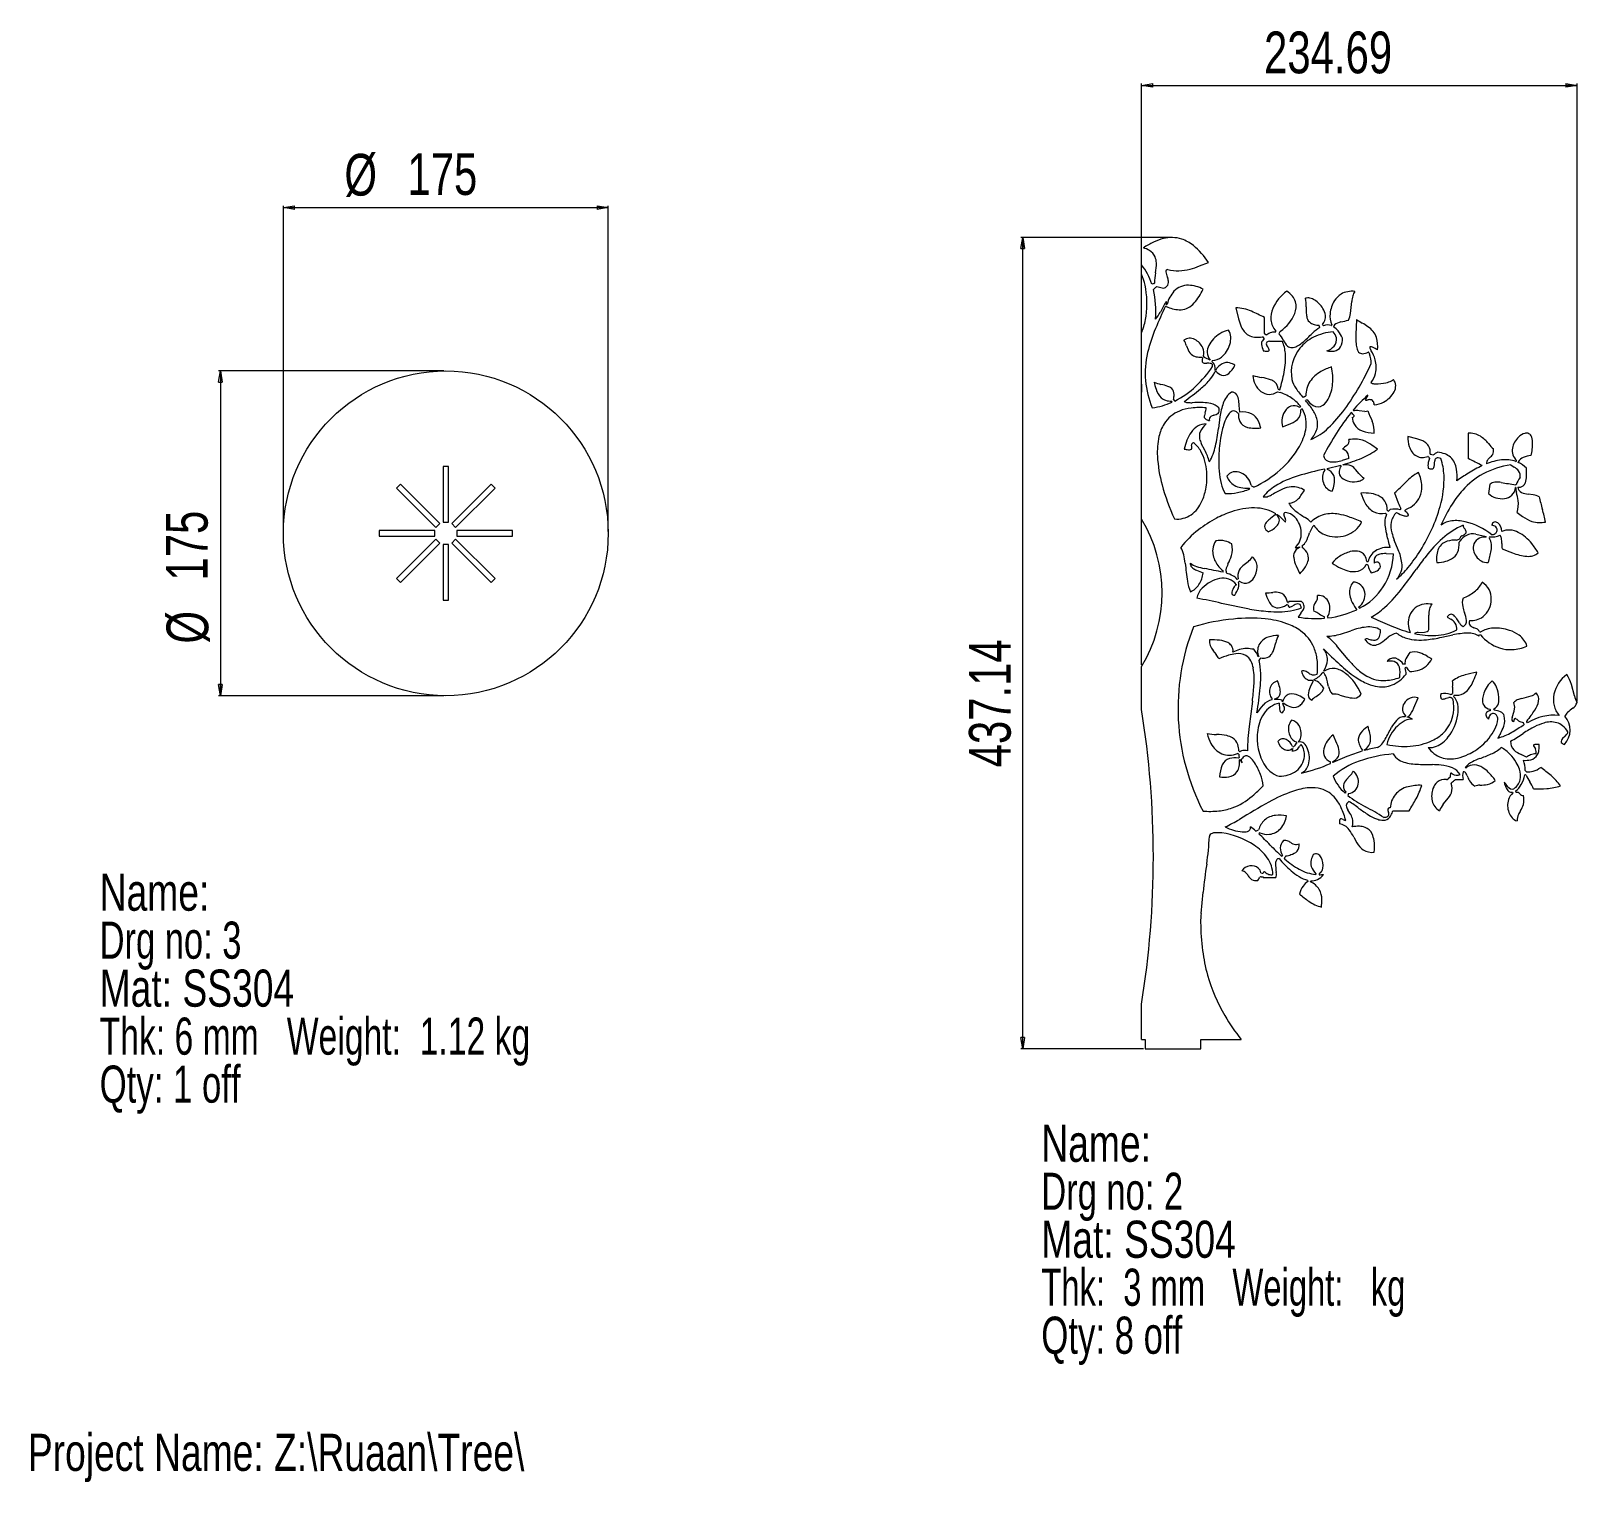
# Model space of a CAD drawing. Header units: millimetres. Extents: x 18 to 851, y 5 to 787.
import ezdxf

# ---------------------------------------------------------------- set-up
doc = ezdxf.new("R2010")
doc.units = ezdxf.units.MM
doc.styles.add('SLDTEXTSTYLE0', font='TXT', dxfattribs={"width": 0.75})
doc.styles.add('SLDTEXTSTYLE1', font='TXT', dxfattribs={"width": 0.694444})
doc.styles.add('SLDTEXTSTYLE2', font='TXT', dxfattribs={"width": 0.678571})
doc.styles.add('SLDTEXTSTYLE3', font='TXT', dxfattribs={"width": 0.7})
doc.styles.add('SLDTEXTSTYLE4', font='TXT', dxfattribs={"width": 0.66})
doc.dimstyles.new('SLDDIMSTYLE0', dxfattribs={"dimtxt": 22.5, "dimasz": 6, "dimexe": 0, "dimexo": 0.0625, "dimgap": 5.625, "dimtad": 1, "dimrnd": 1e-09, "dimzin": 12, "dimdsep": 46, "dimtxsty": 'SLDTEXTSTYLE0', "dimblk1": 'CLOSED', "dimblk2": 'CLOSED', "dimsah": 1, "dimcen": 0.09, "dimadec": 0, "dimazin": 3, "dimtfac": 1, "dimtofl": 0, "dimtmove": 0, "dimatfit": 3, "dimldrblk": 'CLOSED', "dimfxl": 0, "dimfrac": 2, "dimtolj": 1, "dimtzin": 12, "dimarcsym": 0})

msp = doc.modelspace()

# ---------------------------------------------------------------- texts
at = {"color": 7, "linetype": 'Continuous', "lineweight": 0, "insert": (16.543, 30.701), "char_height": 20, "attachment_point": 1, "style": 'SLDTEXTSTYLE0'}
msp.add_mtext('Project Name: Z:\\\\Ruaan\\\\Tree\\\\', dxfattribs=at)

# ---------------------------------------------------------------- blocks, each defined once
blk = doc.blocks.new('_CLOSED')
at = {"color": 0, "linetype": 'ByBlock', "lineweight": -2}
for p, q in [((-1, 0.166667), (0, 0)), ((-1, 0.166667), (-1, -0.166667)), ((0, 0), (-1, -0.166667)), ((0, 0), (-1, 0))]:
    blk.add_line(p, q, dxfattribs=at)
blk = doc.blocks.new('_D')
at = {"color": 7, "linetype": 'Continuous', "lineweight": 0}
for p, q in [((154.26, 516.97), (154.26, 692.47)), ((329.26, 516.97), (329.26, 692.47)), ((154.26, 691.47), (329.26, 691.47))]:
    blk.add_line(p, q, dxfattribs=at)
at = {"color": 7, "linetype": 'Continuous', "lineweight": 0, "xscale": 6, "yscale": 6, "rotation": 180.0000000000004}
blk.add_blockref('_CLOSED', (154.26, 691.47, 3.1), dxfattribs=at)
at = {"color": 7, "linetype": 'Continuous', "lineweight": 0, "xscale": 6, "yscale": 6}
blk.add_blockref('_CLOSED', (329.26, 691.47, 3.1), dxfattribs=at)
at = {"color": 7, "linetype": 'Continuous', "lineweight": 0, "char_height": 22.5, "attachment_point": 1, "style": 'SLDTEXTSTYLE0'}
for s, insert in [('%%c', (187.13, 720.47, 3.1)), ('175', (221.06, 720.81, 3.1))]:
    blk.add_mtext(s, dxfattribs=dict(at, insert=insert))
blk = doc.blocks.new('_D_1')
at = {"color": 7, "linetype": 'Continuous', "lineweight": 0}
for p, q in [((240.76, 603.47), (119.26, 603.47)), ((120.26, 603.47), (120.26, 428.47)), ((240.76, 428.47), (119.26, 428.47))]:
    blk.add_line(p, q, dxfattribs=at)
at = {"color": 7, "linetype": 'Continuous', "lineweight": 0, "xscale": 6, "yscale": 6}
for p, rotation in [((120.26, 603.47, 3.1), 90.0000000000004), ((120.26, 428.47, 3.1), 270.0000000000004)]:
    blk.add_blockref('_CLOSED', p, dxfattribs=dict(at, rotation=rotation))
at = {"color": 7, "linetype": 'Continuous', "lineweight": 0, "char_height": 22.5, "attachment_point": 1, "rotation": 90, "style": 'SLDTEXTSTYLE0'}
for s, insert in [('175', (90.92, 490.49, 3.1)), ('%%c', (91.26, 456.56, 3.1))]:
    blk.add_mtext(s, dxfattribs=dict(at, insert=insert))
blk = doc.blocks.new('SW_NOTE_0')
at = {"color": 0, "linetype": 'Continuous', "lineweight": 0, "char_height": 20, "attachment_point": 1}
for s, insert, style in [('Name:', (0, 25.78), 'SLDTEXTSTYLE0'), ('Drg no: 3', (0, -0.08), 'SLDTEXTSTYLE1'), ('Mat: SS304', (0, -25.94), 'SLDTEXTSTYLE0'), ('Thk: 6 mm   Weight:  1.12 kg', (0, -51.8), 'SLDTEXTSTYLE2'), ('Qty: 1 off', (0, -77.66), 'SLDTEXTSTYLE3')]:
    blk.add_mtext(s, dxfattribs=dict(at, insert=insert, style=style))
blk = doc.blocks.new('_D_2')
at = {"color": 7, "linetype": 'Continuous', "lineweight": 0}
for p, q in [((631.91, 675.37), (551.67, 675.37)), ((552.67, 238.23), (552.67, 675.37)), ((617.67, 238.23), (551.67, 238.23))]:
    blk.add_line(p, q, dxfattribs=at)
at = {"color": 7, "linetype": 'Continuous', "lineweight": 0, "xscale": 6, "yscale": 6}
for p, rotation in [((552.67, 675.37, 1.6), 90.0000000000004), ((552.67, 238.23, 1.6), 270.0000000000004)]:
    blk.add_blockref('_CLOSED', p, dxfattribs=dict(at, rotation=rotation))
at = {"color": 7, "linetype": 'Continuous', "lineweight": 0, "insert": (523.66, 389.84, 1.6), "char_height": 22.5, "attachment_point": 1, "rotation": 90, "style": 'SLDTEXTSTYLE0'}
blk.add_mtext('437.14', dxfattribs=at)
blk = doc.blocks.new('_D_3')
at = {"color": 7, "linetype": 'Continuous', "lineweight": 0}
for p, q in [((616.67, 445.12), (616.67, 758.37)), ((851.36, 425.71), (851.36, 758.37)), ((616.67, 757.37), (851.36, 757.37))]:
    blk.add_line(p, q, dxfattribs=at)
at = {"color": 7, "linetype": 'Continuous', "lineweight": 0, "xscale": 6, "yscale": 6, "rotation": 180.0000000000004}
blk.add_blockref('_CLOSED', (616.67, 757.37, 1.6), dxfattribs=at)
at = {"color": 7, "linetype": 'Continuous', "lineweight": 0, "xscale": 6, "yscale": 6}
blk.add_blockref('_CLOSED', (851.36, 757.37, 1.6), dxfattribs=at)
at = {"color": 7, "linetype": 'Continuous', "lineweight": 0, "insert": (682.68, 786.37, 1.6), "char_height": 22.5, "attachment_point": 1, "style": 'SLDTEXTSTYLE0'}
blk.add_mtext('234.69', dxfattribs=at)
blk = doc.blocks.new('SW_NOTE_1')
at = {"color": 0, "linetype": 'Continuous', "lineweight": 0, "char_height": 20, "attachment_point": 1}
for s, insert, style in [('Name:', (0, 25.78), 'SLDTEXTSTYLE0'), ('Drg no: 2', (0, -0.08), 'SLDTEXTSTYLE1'), ('Mat: SS304', (0, -25.94), 'SLDTEXTSTYLE0'), ('Thk:  3 mm   Weight:   kg', (0, -51.8), 'SLDTEXTSTYLE4'), ('Qty: 8 off', (0, -77.66), 'SLDTEXTSTYLE3')]:
    blk.add_mtext(s, dxfattribs=dict(at, insert=insert, style=style))

# ---------------------------------------------------------------- dimensions: what is measured, and where the dimension line sits
at = {"color": 7, "linetype": 'Continuous', "lineweight": 0}
dim = msp.add_linear_dim(base=(851.356, 757.37), p1=(616.669, 444.123), p2=(851.356, 424.709), dimstyle='SLDDIMSTYLE0', dxfattribs=at)
dim.commit()
dim.dimension.update_dxf_attribs({"geometry": '_D_3', "text_midpoint": (737.536, 757.37), "dimtype": 160})
dim = msp.add_linear_dim(base=(329.265, 691.467), p1=(154.265, 515.967), p2=(329.265, 515.967), text='%%c<>', dimstyle='SLDDIMSTYLE0', dxfattribs=at)
dim.commit()
dim.dimension.update_dxf_attribs({"geometry": '_D', "text_midpoint": (238.175, 691.467), "dimtype": 160})
dim = msp.add_linear_dim(base=(552.669, 675.37), p1=(618.669, 238.23), p2=(632.907, 675.37), angle=90, dimstyle='SLDDIMSTYLE0', dxfattribs=at)
dim.commit()
dim.dimension.update_dxf_attribs({"geometry": '_D_2', "text_midpoint": (552.669, 444.697), "dimtype": 160})
dim = msp.add_linear_dim(base=(120.265, 428.467), p1=(241.765, 603.467), p2=(241.765, 428.467), angle=90, text='%%c<>', dimstyle='SLDDIMSTYLE0', dxfattribs=at)
dim.commit()
dim.dimension.update_dxf_attribs({"geometry": '_D_1', "text_midpoint": (120.265, 507.603), "dimtype": 160})

# ---------------------------------------------------------------- linework, layer by layer
at = {"color": 7, "linetype": 'Continuous', "lineweight": 15}
for p, q in [((616.669, 655.579), (616.669, 660.638)), ((647.807, 660.026), (652.689, 661.915)), ((623.148, 650.558), (622.195, 650.299)), ((623.016, 647.434), (624.214, 648.421)), ((624.892, 648.896), (628.555, 648.073)), ((628.884, 639.111), (626.796, 635.154)), ((629.549, 638.373), (630.818, 637.869)), ((629.971, 639.307), (630.173, 639.759)), ((667.49, 637.438), (668.995, 631.47)), ((705.429, 638.094), (705.433, 634.565)), ((682.872, 623.672), (682.872, 632.31)), ((732.493, 631.241), (732.11, 623.097)), ((616.669, 597.243), (616.669, 624.126)), ((640.898, 617.052), (641.811, 614.757)), ((682.694, 620.993), (681.768, 619.692)), ((683.917, 622.763), (683.185, 623.297)), ((683.986, 622.87), (683.917, 622.763)), ((685.695, 619.452), (692.531, 619.452)), ((650.523, 610.67), (650.101, 611.697)), ((653.583, 609.599), (653.441, 609.338)), ((739.12, 613.392), (739.55, 612.606)), ((740.384, 614.294), (740.375, 614.606)), ((740.387, 614.325), (740.384, 614.294)), ((656.092, 603.066), (656.773, 603.326)), ((656.612, 603.87), (656.272, 603.736)), ((689.946, 592.256), (691.518, 591.848)), ((740.927, 596.726), (740.451, 596.937)), ((616.669, 523.64), (616.669, 591.177)), ((669.347, 584.883), (669.12, 587.502)), ((669.588, 581.329), (669.347, 584.883)), ((704.728, 589.652), (703.721, 589.148)), ((738.678, 590.397), (737.609, 588.603)), ((650.99, 580.896), (650.513, 579.483)), ((658.936, 578.722), (658.078, 572.477)), ((737.019, 581.696), (733.965, 582.01)), ((692.705, 573.311), (695.822, 574.542)), ((765.037, 566.908), (760.21, 568.12)), ((792.629, 569.95), (792.629, 556.277)), ((650.764, 560.754), (648.874, 564.412)), ((727.322, 563.297), (726.079, 562.403)), ((743.805, 561.342), (740.789, 563.453)), ((773.632, 558.064), (772.716, 558.451)), ((240.265, 551.967), (240.265, 521.967)), ((243.265, 551.967), (240.265, 551.967)), ((243.265, 521.967), (243.265, 551.967)), ((716.654, 550.916), (723.969, 552.706)), ((728.423, 556.214), (724.831, 555.201)), ((725.494, 552.658), (725.379, 553.086)), ((733.798, 548.198), (732.189, 550.143)), ((771.26, 557.061), (771.896, 556.226)), ((774.573, 553.74), (774.692, 555.093)), ((815.589, 552.796), (817.486, 551.702)), ((819.598, 554.191), (819.682, 554.395)), ((824.102, 546.85), (824.135, 551.087)), ((217.37, 542.483), (215.248, 540.362)), ((238.583, 521.27), (217.37, 542.483)), ((266.16, 542.483), (244.947, 521.27)), ((268.281, 540.362), (266.16, 542.483)), ((758.998, 543.502), (756.145, 540.59)), ((804.386, 542.51), (803.614, 537.441)), ((818.562, 542.082), (818.161, 542.14)), ((215.248, 540.362), (236.461, 519.149)), ((247.068, 519.149), (268.281, 540.362)), ((677.236, 540.814), (676.18, 541.447)), ((702.937, 536.835), (704.495, 539.123)), ((753.007, 537.835), (754.962, 532.451)), ((827.713, 536.653), (824.997, 537.035)), ((688.708, 525.985), (686.255, 524.045)), ((689.059, 526.436), (688.708, 525.985)), ((750.642, 528.868), (749.784, 527.876)), ((758.613, 527.813), (759.029, 528.594)), ((819.007, 527.159), (822.023, 525.048)), ((235.765, 517.467), (205.765, 517.467)), ((205.765, 517.467), (205.765, 514.467)), ((235.765, 514.467), (235.765, 517.467)), ((236.461, 519.149), (238.583, 521.27)), ((240.265, 521.967), (243.265, 521.967)), ((244.947, 521.27), (247.068, 519.149)), ((277.765, 517.467), (247.765, 517.467)), ((247.765, 517.467), (247.765, 514.467)), ((277.765, 514.467), (277.765, 517.467)), ((205.765, 514.467), (235.765, 514.467)), ((236.461, 512.785), (215.248, 491.572)), ((217.37, 489.45), (238.583, 510.664)), ((238.583, 510.664), (236.461, 512.785)), ((243.265, 509.967), (240.265, 509.967)), ((240.265, 509.967), (240.265, 479.967)), ((243.265, 479.967), (243.265, 509.967)), ((247.068, 512.785), (244.947, 510.664)), ((244.947, 510.664), (266.16, 489.45)), ((268.281, 491.572), (247.068, 512.785)), ((247.765, 514.467), (277.765, 514.467)), ((701.844, 508.665), (701.706, 508.356)), ((754.988, 507.095), (752.832, 512.355)), ((788.235, 511.814), (788.243, 511.777)), ((796.844, 515.468), (802.394, 514.228)), ((674.043, 500.671), (671.94, 499.024)), ((748.477, 505.029), (752.351, 504.94)), ((215.248, 491.572), (217.37, 489.45)), ((266.16, 489.45), (268.281, 491.572)), ((699.907, 498.47), (701.892, 494.047)), ((240.265, 479.967), (243.265, 479.967)), ((674.889, 475.153), (659.828, 478.221)), ((695.949, 479.303), (695.807, 478.6)), ((702.786, 479.303), (695.949, 479.303)), ((732.155, 475.501), (732.594, 474.775)), ((702.498, 472.868), (703.593, 474.34)), ((781.406, 470.758), (783.303, 469.664)), ((788.051, 467.666), (786.522, 469.914)), ((723.9, 461.669), (729.45, 463.454)), ((765.651, 462.509), (769.175, 462.677)), ((778.449, 459.953), (784.402, 461.196)), ((797.255, 464.508), (795.754, 465.114)), ((798.497, 460.503), (798.698, 461.4)), ((798.698, 461.4), (799.287, 461.24)), ((655.168, 452.855), (656.877, 450.719)), ((727.961, 448.018), (722.326, 454.827)), ((616.669, 421.024), (616.669, 444.123)), ((679.871, 449.495), (679.549, 449.322)), ((680.1, 447.401), (680.63, 448.323)), ((715.093, 441.617), (714.828, 441.783)), ((708.923, 436.136), (707.575, 433.09)), ((708.698, 436.887), (708.923, 436.136)), ((709.725, 436.753), (709.672, 437.183)), ((714.46, 441.225), (714.492, 441.21)), ((849.928, 428.465), (848.286, 434.425)), ((676.371, 425.458), (674.617, 411.9)), ((692.516, 425.398), (692.513, 426.107)), ((692.764, 425.416), (692.516, 425.398)), ((723.537, 428.805), (726.743, 427.907)), ((763.456, 421.841), (765.668, 427.32)), ((780.876, 427.093), (782.231, 427.412)), ((690.803, 424.398), (691.007, 421.183)), ((692.631, 424.348), (693.371, 424.349)), ((759.808, 416.949), (759.975, 417.281)), ((759.975, 417.281), (760.541, 417.066)), ((804.545, 420.94), (804.436, 420.378)), ((806.686, 420.598), (806.544, 421.106)), ((822.524, 413.655), (822.65, 412.77)), ((824.573, 413.904), (824.195, 414.344)), ((697.776, 399.981), (698.143, 399.88)), ((700.812, 399.862), (701.706, 401.105)), ((701.464, 403.489), (701.375, 403.713)), ((721.902, 402.75), (719.886, 407.291)), ((827.867, 401.477), (828.907, 399.764)), ((830.952, 402.179), (829.042, 402.201)), ((844.762, 406.527), (843.559, 405.316)), ((669.243, 395.185), (668.82, 394.737)), ((669.449, 393.909), (669.662, 394.11)), ((670.849, 392.612), (670.294, 393.633)), ((670.844, 392.272), (670.958, 392.229)), ((670.958, 392.229), (670.849, 392.612)), ((698.143, 399.88), (697.64, 398.761)), ((727.363, 395.645), (719.669, 392.424)), ((735.602, 399.295), (735.404, 398.517)), ((728.892, 385.204), (727.146, 383.292)), ((766.894, 391.448), (773.368, 391.321)), ((783.029, 384.582), (781.802, 383.643)), ((784.066, 386.395), (783.542, 386.674)), ((785.817, 383.379), (789.933, 383.379)), ((824.122, 387.38), (823.41, 388.121)), ((726.744, 376.535), (726.308, 376.001)), ((814.107, 379.352), (813.214, 380.595)), ((816.508, 376.401), (816.737, 376.041)), ((818.519, 376.323), (818.363, 377.162)), ((728.983, 365.073), (727.867, 366.893)), ((749.456, 366.62), (749.818, 365.475)), ((779.249, 369.915), (781.252, 372.27)), ((725.244, 361.666), (724.389, 362.032)), ((752.028, 366.476), (760.839, 366.476)), ((731.003, 352.222), (732.703, 349.115)), ((693.786, 340.464), (694.129, 341.53)), ((681.063, 330.842), (682.242, 330.785)), ((682.242, 330.785), (682.258, 330.396)), ((682.258, 330.396), (689.094, 330.396)), ((706.179, 328.957), (706.309, 328.401)), ((707.782, 328.204), (707.854, 328.705)), ((710.643, 332.474), (710.569, 332.099)), ((648.711, 311.159), (649.821, 322.524)), ((616.669, 243.23), (616.669, 262.26)), ((616.669, 243.23), (618.669, 243.23)), ((618.669, 243.23), (618.669, 238.23)), ((648.669, 243.23), (670.294, 243.23)), ((648.669, 238.23), (648.669, 243.23)), ((618.669, 238.23), (648.669, 238.23))]:
    msp.add_line(p, q, dxfattribs=at)
msp.add_circle((241.765, 515.967), 87.5, dxfattribs=at)
for centre, radius, start, end in [((632.907, 657.625), 17.745, 72.298486, 104.728285), ((642.229, 632.88), 44.333, 115.486655, 123.635788), ((614.03, 656.992), 13.306, 58.818412, 74.113727), ((617.118, 661.957), 7.46, 23.151301, 59.368334), ((635.167, 647.762), 27.86, 104.066461, 115.548166), ((631.755, 655.237), 20.374, 50.990684, 71.253573), ((619.153, 640.368), 39.862, 32.720154, 50.367267), ((591.673, 640.631), 32.017, 17.576334, 38.674911), ((615.1, 661.327), 9.566, 1.994404, 21.86935), ((597.048, 661.061), 27.618, 350.032403, 1.240732), ((636.265, 682.251), 24.782, 257.271176, 285.272647), ((630.348, 703.764), 47.094, 285.322357, 291.760053), ((587.797, 643.206), 31.412, 11.940371, 23.197741), ((623.098, 651.085), 0.53, 275.459024, 331.696412), ((683.309, 646.085), 59.933, 170.205312, 175.45543), ((630.636, 657.144), 0.949, 79.788406, 199.620221), ((649.168, 661.367), 19.949, 193.159586, 201.68833), ((627.946, 651.321), 3.233, 317.920775, 8.452072), ((621.358, 650.668), 9.852, 6.579928, 19.735697), ((573.097, 639.766), 46.506, 351.708319, 12.340115), ((573.406, 635.823), 50.951, 355.038384, 13.172657), ((625.489, 647.323), 1.683, 110.770707, 139.251855), ((627.203, 652.335), 4.471, 287.59676, 314.667525), ((646.412, 635.403), 16.469, 138.151873, 165.531082), ((641.647, 639.463), 10.212, 88.381792, 137.286024), ((641.113, 630.805), 18.885, 62.18831, 87.505084), ((627.525, 655.884), 23.609, 318.076133, 328.531317), ((586.452, 681.262), 71.889, 328.368442, 331.996489), ((707.652, 628.492), 22.009, 125.498826, 157.010847), ((688.784, 635.976), 12.08, 40.018424, 59.740402), ((691.568, 638.396), 8.392, 16.238911, 39.589035), ((706.433, 638.419), 4.429, 77.189343, 108.724421), ((689.82, 638.929), 15.631, 356.939209, 13.630784), ((705.657, 634.746), 8.182, 58.021505, 77.594098), ((702.989, 630.432), 13.254, 30.689606, 58.115431), ((729.912, 635.386), 11.077, 121.334662, 147.221106), ((729.984, 634.673), 11.727, 81.953146, 119.827077), ((748.727, 638.962), 18.879, 164.884435, 174.070967), ((737.55, 642.044), 7.286, 144.397789, 165.359286), ((611.015, 643.463), 17.835, 317.508716, 332.230368), ((962.012, 483.188), 366.898, 154.978089, 157.039081), ((635.717, 635.893), 7.553, 141.717422, 154.777703), ((629.949, 640.512), 0.172, 41.399811, 159.44353), ((630.067, 639.765), 0.468, 258.098335, 328.187931), ((628.359, 639.997), 1.83, 352.521742, 20.078832), ((637.443, 652.763), 16.301, 246.019793, 271.752568), ((637.18, 646.806), 10.365, 274.215422, 319.755043), ((667.039, 614.923), 22.519, 66.765153, 88.853114), ((567.905, 399.575), 259.583, 63.711426, 65.410006), ((699.474, 631.942), 13.133, 156.932351, 184.191968), ((680.241, 641.905), 20.378, 303.590156, 338.371907), ((689.768, 638.238), 10.171, 337.791548, 14.254877), ((716.081, 634.962), 10.656, 182.136726, 195.344935), ((709.954, 632.604), 5.833, 315.077243, 7.311775), ((706.156, 632.141), 9.66, 7.170208, 31.559425), ((730.323, 633.108), 12.119, 173.450778, 203.6899), ((733.329, 633.271), 15.095, 147.494325, 175.367642), ((718.319, 635.884), 11.072, 333.265881, 352.849964), ((561.808, 654.566), 168.694, 353.170302, 355.357378), ((596.138, 633.088), 22.402, 336.416621, 340.165006), ((582.633, 638.219), 36.847, 339.786496, 351.950459), ((698.825, 594.738), 81.047, 157.068789, 166.727625), ((665.688, 613.34), 12.212, 100.17955, 123.891486), ((657.546, 621.364), 7.195, 3.497953, 33.731303), ((694.763, 637.987), 26.579, 194.193631, 203.713429), ((679.132, 630.827), 9.392, 202.071974, 239.083995), ((696.837, 631.985), 10.509, 185.478588, 221.719507), ((688.144, 624.934), 0.851, 322.298645, 3.930493), ((694.664, 622.315), 4.093, 140.296466, 163.917526), ((710.606, 633.399), 4.963, 194.663944, 235.178194), ((711.342, 634.678), 6.435, 236.30497, 255.220617), ((727.353, 604.217), 26.984, 122.785905, 133.349031), ((712.825, 640.261), 12.211, 255.173964, 268.239014), ((706.174, 625.859), 6.65, 9.031879, 19.292981), ((715.836, 629.499), 2.024, 210.071932, 234.417461), ((716.888, 622.438), 5.857, 68.180331, 112.379759), ((718.723, 628.243), 0.503, 312.912156, 359.489452), ((723.81, 626.443), 3.723, 149.871114, 167.001558), ((714.207, 618.564), 10.568, 37.536875, 55.568165), ((725.909, 621.145), 8.925, 101.577425, 126.580533), ((704.308, 610.818), 23.137, 26.553952, 37.811409), ((702.597, 725.376), 97.883, 282.701284, 285.167828), ((758.235, 668.163), 45.01, 235.116033, 239.78893), ((713.269, 590.937), 44.354, 55.047777, 59.789376), ((732.343, 617.602), 11.576, 19.696824, 56.819845), ((642.757, 615.557), 5.503, 62.500564, 126.53591), ((629.161, 613.173), 12.362, 18.2895, 33.402908), ((641.343, 612.363), 8.992, 22.970178, 63.904168), ((659.71, 613.582), 7.711, 152.374549, 181.908251), ((667.632, 609.157), 16.784, 121.435437, 151.530367), ((650.834, 621.701), 13.983, 309.132168, 343.721951), ((653.527, 621.079), 11.224, 342.917786, 3.702579), ((678.527, 630.535), 8.838, 241.478571, 263.312335), ((679.253, 637.16), 15.502, 263.498765, 279.511089), ((684.181, 618.139), 2.87, 147.243382, 186.940268), ((696.655, 620.099), 15.495, 188.561169, 201.878509), ((679.942, 619.113), 3.333, 34.345885, 55.834068), ((683.542, 623.913), 0.712, 199.78858, 239.894909), ((684.774, 618.223), 0.932, 127.019076, 185.257), ((689.067, 619.297), 5.348, 192.516615, 217.440617), ((690.234, 613.616), 11.167, 108.288913, 124.028604), ((685.841, 616.498), 2.958, 92.835305, 123.389392), ((688.191, 619.846), 4.61, 82.188577, 108.469143), ((681.114, 614.369), 13.226, 25.819569, 43.353264), ((674.151, 611.331), 20.095, 4.811293, 23.838656), ((703.21, 625.021), 11.303, 205.639289, 225.988204), ((697.669, 619.58), 3.546, 229.303149, 269.835027), ((697.53, 621.997), 5.964, 271.230871, 298.319393), ((693.143, 630.468), 15.504, 297.74195, 310.084333), ((719.508, 601.34), 22.679, 116.560291, 140.539412), ((603.75, 732.646), 151.264, 311.069344, 314.001908), ((722.46, 595.215), 29.478, 95.027403, 116.369708), ((714.595, 621.536), 7.448, 284.4925, 321.445347), ((715.751, 620.145), 6.057, 11.441047, 47.063582), ((716.165, 620.512), 5.585, 319.621259, 8.590737), ((714.78, 621.135), 10.225, 333.05723, 0.14444), ((773.527, 621.662), 41.442, 178.014667, 185.050575), ((744.655, 619.061), 12.453, 184.825829, 198.385652), ((740.191, 614.695), 1.852, 60.40522, 99.423516), ((728.233, 616.915), 15.695, 352.32083, 16.999493), ((666.255, 602.255), 47.621, 166.533566, 203.11463), ((647.616, 617.197), 6.297, 202.799953, 236.403276), ((647.478, 617.409), 6.401, 238.485983, 258.256418), ((648.535, 622.607), 11.706, 258.368113, 272.699861), ((648.341, 609.653), 1.465, 30.84695, 59.421918), ((653.127, 608.896), 3.837, 156.844622, 180.669162), ((650.48, 608.9), 1.191, 182.352403, 263.001795), ((643.174, 613.017), 7.052, 349.213828, 23.884724), ((645.741, 596.325), 15.121, 59.38443, 71.562155), ((658.124, 613.723), 6.134, 183.712059, 222.239191), ((655.536, 608.114), 1.118, 120.201361, 155.799531), ((651.734, 604.826), 4.667, 346.494112, 53.401774), ((654.719, 616.826), 7.75, 271.886997, 309.597441), ((684.492, 624.503), 10.417, 257.716439, 269.896075), ((684.561, 615.324), 1.241, 265.971976, 306.936957), ((681.456, 613.634), 4.14, 16.553816, 35.626129), ((684.928, 614.68), 0.514, 317.452794, 15.127988), ((657.104, 610.263), 37.173, 348.400657, 4.247837), ((718.205, 602.604), 20.87, 140.945392, 190.103989), ((718.892, 624.847), 10.8, 256.979737, 278.383126), ((719.787, 618.84), 4.727, 278.274243, 330.364699), ((737.205, 616.588), 4.604, 198.42551, 219.687039), ((735.645, 615.336), 2.604, 220.396078, 270.573063), ((735.35, 619.501), 6.776, 272.717904, 300.658061), ((738.742, 613.284), 0.392, 15.866528, 80.721641), ((723.901, 607.42), 16.486, 0.237568, 18.334822), ((740.013, 616.188), 0.356, 110.531426, 176.287267), ((742.384, 616.466), 2.738, 185.3418, 222.810279), ((730.301, 606.868), 12.543, 12.257678, 36.477193), ((733.815, 600.001), 17.86, 56.057512, 65.907012), ((727, 605.459), 16.083, 348.216328, 14.667), ((594.451, 648.056), 73.791, 314.31169, 325.045434), ((651.596, 614.169), 6.573, 258.942306, 272.22959), ((652.418, 600.071), 7.551, 76.919999, 94.304184), ((642.676, 608.118), 14.335, 317.08059, 339.366963), ((653.791, 606.282), 1.192, 30.654352, 73.61394), ((653.283, 606.172), 1.693, 346.585632, 25.110243), ((664.814, 599.132), 9.472, 119.687649, 149.986326), ((662.525, 608.465), 7.714, 221.773942, 249.231394), ((660.992, 605.028), 3.963, 252.342122, 312.487719), ((662.673, 602.378), 5.597, 75.116146, 117.109815), ((653.658, 613.22), 14.958, 312.011193, 333.267459), ((661.611, 598.278), 9.833, 56.649353, 75.270255), ((688.065, 601.332), 11.389, 181.214986, 231.101252), ((686.468, 631.104), 31.57, 251.934352, 260.858048), ((677.065, 572.511), 27.773, 70.821664, 80.911256), ((590.216, 623.413), 105.34, 343.402497, 348.709305), ((721.627, 588.035), 17.223, 118.752483, 145.607231), ((729.741, 574.348), 33.131, 109.021701, 119.668267), ((695.015, 599.248), 24.775, 353.553048, 15.021935), ((613.536, 664.236), 138.965, 324.140955, 335.898198), ((730.954, 604.764), 12.07, 321.396868, 347.611207), ((570.729, 594.21), 46.04, 356.222993, 3.777007), ((663.193, 606.197), 40.697, 192.335487, 197.989342), ((629.885, 610.263), 14.297, 243.186961, 258.682409), ((634.619, 596.547), 10.545, 196.067082, 225.662007), ((621.421, 568.846), 27.976, 70.186284, 78.330658), ((628.762, 589.447), 6.107, 47.049679, 69.469085), ((629.791, 590.81), 4.412, 0.379019, 44.771528), ((615.419, 626.831), 43.957, 295.790017, 314.080704), ((518.543, 754.281), 206.475, 305.877089, 308.974681), ((620.8, 627.151), 43.327, 309.589945, 318.34883), ((670.071, 584.235), 9.264, 121.829454, 146.267129), ((665.178, 588.551), 3.555, 36.746887, 89.887223), ((685.565, 598.139), 7.335, 230.633895, 306.673652), ((683.637, 591.664), 7.525, 48.092285, 70.174211), ((684.911, 593.356), 5.417, 3.119597, 46.168552), ((691.384, 595.137), 1.828, 234.404695, 263.188331), ((681.327, 564.065), 29.593, 55.479613, 69.855789), ((710.111, 601.61), 12.735, 192.091183, 216.095805), ((747.323, 627.453), 58.038, 215.067486, 221.298773), ((719.225, 590.204), 14.023, 147.375188, 180.690589), ((697.703, 598.428), 22.017, 332.624736, 354.888525), ((740.588, 597.121), 0.23, 150.840998, 233.453033), ((742.644, 605.058), 8.507, 258.3549, 271.217608), ((742.669, 624.515), 27.963, 270.319476, 281.725716), ((741.04, 598.71), 13.442, 296.897458, 331.040348), ((746.226, 608.769), 11.826, 280.357324, 296.157705), ((750.457, 600.211), 2.279, 295.51533, 326.17722), ((747.927, 595.355), 5.695, 2.50089, 39.039099), ((746.657, 595.472), 6.961, 331.971836, 1.083815), ((615.709, 627.409), 44.365, 278.748204, 293.069838), ((631.708, 594.03), 6.718, 228.420003, 251.641097), ((632.499, 596.74), 9.54, 252.255227, 272.030063), ((632.013, 586.501), 1.084, 4.805243, 40.560002), ((624.078, 590.53), 10.129, 345.787345, 1.746668), ((636.569, 589.569), 3.077, 209.721366, 228.819535), ((646.224, 559.112), 24.515, 96.465763, 111.874539), ((641.868, 591.989), 5.521, 245.150945, 265.052606), ((643.683, 608.052), 21.685, 263.935559, 270.551036), ((647.925, 544.244), 39.48, 84.786871, 96.488802), ((647.12, 436.611), 149.791, 88.9242, 91.235033), ((649.347, 564.973), 21.411, 77.477414, 88.433934), ((641.627, 584.114), 9.9, 341.032511, 356.792493), ((652.351, 577.526), 8.508, 45.172898, 78.890723), ((654.292, 582.262), 4.259, 352.567502, 17.751783), ((697.5, 573.367), 38.934, 160.981124, 172.09448), ((675.029, 580.916), 15.231, 146.241334, 160.281949), ((662.093, 586.859), 7.056, 5.221759, 32.762169), ((699.216, 578.75), 6.068, 109.453504, 139.160418), ((698.863, 579.077), 5.646, 60.13608, 107.186238), ((687.499, 573.065), 18.68, 36.785754, 55.434549), ((701.505, 585.701), 1.736, 275.599685, 303.351378), ((704.495, 590.428), 0.81, 286.726564, 331.020743), ((705.915, 586.551), 1.283, 93.044442, 130.186592), ((669.486, 556.668), 47.117, 32.743981, 40.922671), ((715.18, 595.064), 11.807, 217.768859, 239.661531), ((711.716, 588.941), 4.773, 238.425663, 303.265613), ((709.104, 592.453), 9.147, 304.876225, 333.021488), ((785.974, 535.603), 72.383, 130.799609, 139.785168), ((739.139, 587.672), 1.792, 148.678378, 174.115389), ((737.555, 587.847), 0.199, 177.490413, 268.585033), ((737.431, 591.115), 3.468, 271.979921, 288.64013), ((739.666, 584.521), 3.494, 73.557629, 108.821593), ((739.93, 586.143), 1.876, 29.58589, 67.247886), ((737.638, 584.924), 4.472, 4.436161, 28.669245), ((741.351, 597.27), 12.024, 273.550739, 298.68087), ((647.971, 563.215), 22.468, 148.666853, 167.346211), ((643.499, 565.769), 17.322, 111.715423, 148.191654), ((652.184, 564.33), 10.706, 93.599951, 145.681781), ((660.086, 565.227), 13.012, 131.220065, 155.432278), ((651.88, 578.869), 1.499, 155.801741, 217.33719), ((652.668, 579.822), 2.718, 223.24627, 246.160377), ((656.168, 587.204), 10.887, 245.012291, 254.292979), ((655.325, 577.199), 2.157, 127.230771, 192.720485), ((656.828, 574.609), 5.141, 104.030441, 123.108941), ((654.431, 585.464), 5.978, 281.095197, 305.803138), ((656.643, 582.008), 1.896, 312.703938, 350.980887), ((685.732, 566.946), 25.938, 153.756812, 163.577705), ((672.065, 573.713), 10.687, 140.031284, 153.895575), ((666.555, 578.607), 3.327, 95.353945, 143.674804), ((666.254, 579.337), 2.583, 60.495674, 90.224769), ((664.997, 577.15), 5.105, 40.819445, 60.305279), ((677.487, 579.758), 8.657, 175.165992, 203.88169), ((675.069, 579.086), 6.185, 207.261674, 257.905134), ((670.883, 569.32), 12.079, 65.00586, 96.15276), ((672.111, 572.87), 8.351, 25.522623, 62.351269), ((666.455, 570.041), 14.674, 10.553538, 25.974705), ((700.971, 576.23), 8.766, 167.044287, 199.449591), ((702.1, 576.291), 9.857, 139.312709, 168.865604), ((690.654, 588.919), 15.278, 289.773283, 310.747071), ((696.643, 581.748), 5.938, 312.130038, 7.264259), ((703.703, 581.403), 1.603, 104.064151, 136.852301), ((689.323, 574.979), 16.106, 348.617822, 29.693912), ((696.063, 573.604), 15.603, 10.333151, 33.224196), ((701.389, 574.821), 10.148, 345.674168, 8.966191), ((668.027, 624.975), 71.804, 313.325595, 324.060484), ((815.73, 511.33), 110.791, 141.011407, 148.056979), ((729.581, 580.292), 0.745, 43.153119, 87.360871), ((731.517, 580.455), 1.435, 166.037564, 191.153031), ((730.093, 578.986), 1.192, 22.752605, 89.252156), ((729.966, 580.126), 1.664, 274.929269, 311.151886), ((739.535, 579.388), 9.471, 185.570675, 210.385205), ((731.639, 583.182), 1.263, 221.972279, 252.429626), ((730.669, 579.265), 0.554, 315.003714, 19.184851), ((732.701, 574.467), 7.648, 80.487475, 100.876596), ((737.336, 586.082), 4.398, 265.863239, 287.442905), ((917.783, 653.795), 193.023, 201.872307, 203.616584), ((726.02, 570.484), 16.062, 357.997343, 21.871081), ((664.221, 559.749), 39.084, 167.607181, 183.384899), ((659.689, 559.16), 19.819, 145.56982, 159.337319), ((653.886, 568.328), 6.088, 157.715593, 193.691275), ((659.816, 569.806), 12.2, 193.843114, 206.243235), ((563.835, 583.319), 94.865, 347.596869, 353.437003), ((737.301, 554.664), 79.051, 170.907109, 178.831096), ((713.031, 558.751), 54.44, 163.428198, 171.117841), ((678.185, 592.613), 20.066, 257.299737, 277.721949), ((676.93, 577.13), 28.681, 330.038094, 349.291549), ((695.323, 595.457), 31.605, 293.477179, 314.044966), ((697.568, 576.185), 14.192, 316.795906, 344.155872), ((901.294, 457.88), 211.677, 148.033685, 151.795492), ((731.312, 550.77), 15.962, 73.86351, 100.429601), ((738.568, 579.144), 8.518, 212.262301, 249.707142), ((742.535, 589.891), 19.974, 249.725128, 268.672919), ((776.301, 567.553), 16.1, 177.98202, 197.424371), ((761.615, 552.351), 14.954, 58.944659, 76.770502), ((793.073, 557.954), 12.005, 59.00376, 92.117038), ((788.225, 551.602), 19.966, 39.472662, 56.464599), ((827.613, 559.654), 11.293, 133.679527, 168.916977), ((825.392, 562.383), 7.79, 106.717299, 135.72824), ((824.055, 566.609), 3.359, 74.684907, 105.606562), ((824.094, 567.17), 2.809, 29.253712, 72.424078), ((820, 565.085), 7.402, 359.417697, 27.848579), ((695.009, 545.604), 57.651, 159.117945, 164.158527), ((642.947, 578.433), 17.426, 258.750879, 266.574247), ((642.215, 565.277), 4.25, 265.837793, 282.098203), ((643.019, 561.946), 0.829, 275.960562, 351.876405), ((644.676, 563.658), 1.101, 146.819548, 188.312098), ((633.973, 561.186), 9.887, 3.725644, 13.530487), ((644.862, 563.316), 1.456, 97.342032, 139.522664), ((635.821, 553.118), 14.627, 29.485744, 52.744117), ((625.184, 547.486), 26.659, 3.452954, 28.769231), ((624.991, 547.011), 29.208, 14.866759, 28.068325), ((628.724, 568.832), 28.379, 329.67886, 348.023898), ((658.266, 587.921), 50.24, 311.255663, 330.006957), ((728.32, 559.061), 4.024, 123.843801, 145.480223), ((723.681, 556.663), 4.862, 37.328114, 74.206253), ((725.467, 565.718), 3.05, 307.465064, 14.259511), ((723.019, 556.633), 5.42, 355.568191, 33.333219), ((721.27, 590.597), 36.928, 292.410523, 307.60694), ((730.037, 549.127), 17.912, 53.110475, 71.404191), ((769.369, 565.098), 8.755, 195.682858, 238.342127), ((765.933, 559.814), 6.335, 31.614671, 57.583511), ((764.689, 559.447), 7.594, 354.23615, 29.052435), ((772.845, 559.304), 0.863, 225.926891, 261.41006), ((784.856, 542.141), 19.481, 116.121155, 125.180181), ((775.044, 545.202), 14.483, 69.17745, 85.109579), ((776.713, 549.676), 9.708, 48.242674, 68.997541), ((847.003, 601.62), 57.217, 220.718643, 224.655881), ((799.805, 562.402), 7.238, 308.821292, 327.403458), ((802.075, 560.508), 4.322, 332.366132, 11.982335), ((823.55, 560.468), 7.149, 169.063646, 227.966565), ((799.414, 564.789), 27.988, 345.567811, 0.452252), ((699.923, 561.75), 74.842, 183.300407, 195.282991), ((710.805, 554.321), 52.575, 177.867532, 192.663102), ((653.449, 592.285), 56.701, 294.803146, 312.006911), ((756.661, 361.058), 194.002, 102.327059, 106.67707), ((721.742, 545.874), 7.606, 146.593091, 200.945152), ((718.425, 558.266), 3.691, 185.321409, 249.828993), ((714.394, 550.064), 0.998, 359.875917, 31.650038), ((717.628, 550.971), 0.975, 183.267208, 218.884756), ((714.826, 544.897), 5.831, 22.46879, 69.494355), ((719.904, 563.685), 9.3, 252.794713, 280.521719), ((717.557, 582.567), 28.316, 278.212171, 284.885475), ((730.174, 548.591), 7.116, 147.865593, 173.111674), ((723.707, 552.351), 0.442, 3.314627, 53.624231), ((705.55, 628.134), 77.624, 284.800069, 292.57393), ((727.074, 546.461), 6.396, 67.061212, 104.305309), ((725.903, 545.337), 7.913, 37.401689, 62.419283), ((768.047, 563.796), 6.967, 241.977438, 294.146909), ((770.506, 556.699), 0.837, 25.680989, 62.161015), ((780.661, 552.7), 9.646, 171.850843, 189.626402), ((776.891, 553.193), 5.844, 148.73451, 171.39785), ((773.023, 555.286), 4.597, 245.979609, 270.277278), ((772.977, 552.113), 1.426, 272.730446, 353.698957), ((764.901, 553.811), 9.673, 348.943291, 359.576529), ((776.414, 554.993), 1.725, 121.087938, 176.674365), ((776.252, 554.798), 1.824, 82.435932, 113.528313), ((775.821, 550.993), 5.654, 67.45779, 83.18107), ((746.184, 545.683), 33.502, 2.698514, 18.321721), ((775.746, 549.167), 10.739, 7.264237, 46.204193), ((762.516, 546.872), 24.16, 353.76903, 8.694294), ((665.591, 294.734), 290.764, 62.413006, 64.092969), ((829.485, 489.916), 69.025, 115.065071, 122.107031), ((821.642, 508.863), 44.348, 97.845405, 118.158355), ((806.288, 553.414), 3.743, 143.6554, 179.812832), ((814.188, 525.105), 30.622, 96.775654, 112.346149), ((809.377, 550.929), 7.706, 130.790777, 142.383515), ((812.67, 538.018), 17.619, 70.972976, 96.82896), ((813.964, 545.254), 7.347, 36.365187, 61.357713), ((817.793, 555.491), 1.026, 307.254099, 341.042039), ((812.705, 539.25), 16.454, 46.002765, 65.233558), ((824.383, 552.034), 5.261, 112.990111, 153.325191), ((827.063, 545.543), 12.283, 92.538718, 112.670976), ((730.596, 569.312), 106.426, 194.857489, 205.353431), ((617.099, 546.352), 34.805, 349.010163, 4.515212), ((675.672, 546.411), 16.563, 192.611013, 212.90514), ((667.228, 543.657), 5.523, 101.743121, 146.420081), ((671.07, 549.582), 8.918, 198.773842, 240.358585), ((667.347, 542.152), 7.024, 66.095586, 100.195699), ((672.271, 551.994), 11.609, 241.0951, 259.344971), ((666.74, 540.156), 9.098, 10.898523, 67.696146), ((676.677, 542.545), 1.206, 213.709675, 245.659521), ((715.083, 498.721), 50.199, 106.30765, 121.859072), ((721.93, 545.634), 7.702, 198.774757, 224.695081), ((705.28, 545.373), 15.543, 334.657969, 348.580778), ((712.207, 544.203), 8.524, 347.072713, 20.049799), ((727.256, 549.036), 4.167, 174.365493, 231.034017), ((729.705, 551.957), 7.978, 230.553838, 254.43217), ((731.089, 556.265), 12.501, 253.617045, 277.912225), ((731.747, 551.837), 8.025, 277.610286, 294.311179), ((743.661, 556.383), 12.816, 219.688448, 236.385413), ((733.531, 548.024), 3.816, 293.474521, 322.66842), ((776.914, 526.823), 24.478, 116.778887, 137.046576), ((747.91, 540.26), 19.848, 3.257082, 25.08799), ((726.403, 545.306), 53.282, 343.828589, 2.101293), ((876.977, 414.012), 158.562, 122.065699, 124.777872), ((820.784, 511.436), 41.677, 118.786835, 138.16245), ((807.392, 538.356), 5.128, 93.785225, 125.890653), ((808.313, 528.128), 15.396, 81.80626, 94.69054), ((918.714, 1193.894), 659.465, 260.556095, 261.229543), ((828.508, 539.094), 10.384, 138.618239, 163.28279), ((819.767, 545.078), 4.327, 264.714874, 306.462049), ((815.16, 546.609), 5.594, 353.328411, 32.445497), ((819.801, 544.593), 3.925, 310.268678, 340.060861), ((812.663, 546.945), 11.439, 341.181295, 359.526115), ((632.932, 540.271), 17.727, 306.273867, 336.588513), ((623.188, 545.078), 28.584, 335.506513, 349.190646), ((662.988, 564.765), 27.378, 267.443515, 281.198368), ((660.95, 575.382), 38.189, 281.104042, 291.665124), ((673.883, 560.496), 20.263, 259.310403, 272.293941), ((674.267, 539.474), 0.886, 28.085464, 61.201838), ((702.831, 519.106), 26.42, 122.626588, 141.078486), ((683.32, 538.94), 3.399, 252.112921, 287.558541), ((680.887, 547.309), 12.115, 286.588823, 299.103338), ((723.688, 473.429), 73.27, 115.024091, 120.247224), ((698.632, 526.35), 14.721, 94.882907, 113.785919), ((696.021, 539.312), 7.026, 269.412006, 318.423189), ((698.102, 529.425), 11.616, 56.605686, 93.566523), ((688.538, 546.048), 17.094, 318.17967, 327.38846), ((720.181, 543.866), 5.215, 224.402004, 260.573635), ((736.412, 511.144), 26.555, 81.474614, 93.292639), ((761.136, 545.691), 27.451, 197.020344, 209.224687), ((738.539, 524.242), 13.288, 59.358752, 82.173932), ((741.212, 529.015), 7.82, 33.709397, 58.381742), ((740.238, 528.679), 8.821, 358.224427, 32.013284), ((734.701, 561.844), 30.192, 307.32549, 315.255716), ((754.96, 541.196), 12.943, 290.131305, 334.767015), ((755.121, 540.77), 12.62, 336.205631, 2.803191), ((831.27, 501.906), 55.846, 138.053884, 147.687687), ((810.743, 545.063), 10.436, 226.914355, 277.962725), ((811.339, 542.091), 7.412, 276.582738, 310.787139), ((811.983, 541.013), 6.179, 312.79545, 356.422784), ((818.308, 540.575), 0.166, 72.876112, 161.747602), ((827.916, 540.531), 9.561, 178.781666, 194.874642), ((785.698, 528.581), 34.317, 8.381658, 16.063115), ((803.605, 531.94), 16.127, 342.752843, 5.847259), ((823.049, 541.369), 3.729, 189.247751, 243.165442), ((826.12, 548.145), 11.166, 244.796343, 264.224151), ((826.38, 526.002), 10.734, 64.678895, 82.870399), ((908.455, 551.442), 79.066, 191.481227, 196.589485), ((635.949, 536.804), 13.152, 263.323518, 304.614055), ((682.863, 475.374), 55.138, 108.767325, 117.957021), ((677.316, 492.948), 36.716, 89.611362, 109.395631), ((677.38, 506.924), 22.74, 59.096666, 89.531658), ((689.816, 525.691), 0.324, 104.683787, 165.641422), ((687.454, 522.935), 3.499, 1.907784, 54.169911), ((677.119, 507.156), 22.68, 40.985207, 56.208245), ((693.989, 526.271), 0.743, 148.378225, 202.701598), ((659.225, 510.172), 37.568, 21.544973, 24.890677), ((694.533, 525.605), 1.581, 100.67772, 138.123574), ((693.496, 519.189), 8.005, 43.18414, 84.662086), ((707.405, 538.366), 12.969, 207.957354, 234.277211), ((758.156, 609.052), 99.987, 234.316331, 237.756635), ((718.85, 511.144), 15.432, 104.12533, 135.129185), ((719.382, 507.305), 19.29, 79.403949, 102.874864), ((716.969, 492.076), 34.705, 70.979552, 80.110963), ((747.489, 537.67), 11.631, 207.564082, 241.005236), ((745.776, 535.656), 9.054, 244.312773, 284.982718), ((758.176, 521.81), 10.398, 155.901249, 179.140407), ((746.401, 525.155), 2.455, 21.532491, 45.654322), ((750.287, 529.335), 1.544, 217.02667, 250.975786), ((752.848, 512.874), 16.145, 78.448223, 97.854723), ((760.961, 519.985), 9.954, 133.888693, 168.997909), ((763.254, 543.403), 18.666, 240.490275, 254.309748), ((765.835, 535.674), 11.341, 196.509564, 213.966416), ((755.627, 529.355), 0.803, 304.467088, 358.793004), ((759.357, 529.228), 3.965, 253.1285, 278.166987), ((757.008, 524.102), 4.044, 32.672816, 66.613158), ((759.938, 528.206), 0.988, 122.000854, 156.874476), ((759.9, 525.927), 0.625, 271.863169, 34.949424), ((689.503, 555.722), 91.624, 327.686273, 343.999529), ((860.509, 483.757), 90.259, 147.872595, 156.101922), ((832.775, 539.374), 17.912, 233.110925, 251.404511), ((756.895, 506.29), 79.077, 11.481931, 16.589491), ((550.704, 483.882), 77.02, 328.921652, 31.078348), ((677.654, 477.868), 50.149, 127.278463, 142.555407), ((687.701, 466.039), 65.652, 117.867508, 128.002237), ((687.194, 519.2), 4.26, 131.115797, 173.151424), ((685.516, 519.685), 2.552, 179.472582, 213.937188), ((688.03, 521.442), 5.619, 214.489694, 236.491386), ((697.534, 509.318), 18.55, 127.449538, 135.109298), ((680.476, 528.063), 12.151, 291.493998, 320.69831), ((686.398, 523.312), 4.56, 319.756533, 356.726259), ((690.618, 522.866), 3.717, 347.025005, 17.248559), ((690.013, 516.014), 12.717, 1.673748, 42.877034), ((692.679, 505.949), 22.152, 46.551272, 56.793015), ((718.048, 512.685), 11.372, 137.810695, 162.065861), ((719.706, 525.916), 11.531, 209.020939, 247.089229), ((722.094, 529.729), 15.549, 287.121368, 308.548656), ((705.436, 459.081), 69.658, 64.650643, 70.856358), ((724.293, 526.986), 12.034, 308.497555, 335.686976), ((771.964, 522.111), 24.185, 180.342635, 196.348243), ((764.187, 519.865), 13.154, 171.167356, 195.974394), ((784.871, 511.634), 11.085, 95.42895, 128.38835), ((808.134, 480.01), 44.224, 114.277396, 131.485681), ((786.087, 501.021), 21.766, 76.684182, 95.970123), ((792.591, 520.313), 2.64, 179.788624, 223.686737), ((788.044, 515.766), 3.792, 17.467707, 45.906928), ((789.878, 516.943), 1.783, 313.031188, 358.734526), ((783.407, 488.613), 34.458, 50.481331, 77.100401), ((807.637, 519.839), 2.353, 111.897336, 168.148439), ((804.996, 516.378), 3.958, 49.308428, 85.109315), ((807.225, 519.91), 2.164, 50.558724, 102.438257), ((805.799, 518.017), 2.59, 301.616291, 334.585743), ((806.201, 517.767), 2.12, 336.026901, 49.517743), ((805.025, 517.012), 5.802, 359.598285, 51.956464), ((814.734, 507.098), 10.618, 62.13633, 111.595103), ((831.5, 537.73), 15.963, 253.863819, 280.42959), ((623.974, 500.698), 15.841, 13.658755, 28.921517), ((663.946, 506.572), 8.992, 143.510847, 174.407966), ((658.918, 498.143), 13.951, 78.361135, 99.076282), ((659.658, 502.52), 9.516, 53.913553, 77.409131), ((652.41, 507.278), 13.183, 345.268157, 12.850012), ((704.106, 503.282), 5.613, 115.313825, 156.787693), ((694.148, 514.967), 8.421, 308.302161, 338.925809), ((699.69, 515.908), 7.557, 267.558908, 286.561916), ((691.682, 515.888), 11.054, 339.06624, 2.577689), ((706.239, 508.84), 3.055, 171.084403, 191.460527), ((699.451, 514.794), 6.652, 304.525706, 331.310804), ((698.837, 501.439), 8.099, 23.490614, 57.019684), ((676.4, 526.54), 32.521, 332.654034, 341.437642), ((721.525, 530.687), 16.634, 247.714261, 288.022331), ((749.52, 495.878), 12.53, 84.865924, 122.307638), ((462.777, 433.943), 297.327, 14.494064, 15.88079), ((784.106, 524.885), 33.691, 194.859589, 201.833047), ((826.319, 459.889), 71.344, 131.721707, 142.131951), ((783.397, 504.538), 7.435, 106.114403, 154.203442), ((785.51, 497.468), 14.814, 86.344662, 106.37669), ((783.893, 519.299), 7.499, 289.978281, 304.417794), ((776.64, 510.061), 11.197, 336.247922, 5.371008), ((789.692, 510.396), 2.034, 135.774716, 159.472914), ((790.103, 512.801), 1.996, 112.372794, 170.988522), ((796.848, 505.657), 10.559, 119.231508, 144.579365), ((786.306, 522.048), 8.001, 292.310219, 306.772306), ((795.12, 507.815), 7.845, 77.300595, 115.914074), ((803.069, 508.108), 7.643, 163.977575, 216.145554), ((800.612, 508.557), 5.164, 110.325368, 161.24179), ((801.878, 505.199), 8.753, 87.738472, 110.457727), ((802.105, 514.209), 0.29, 294.128438, 3.758809), ((806.274, 513.557), 2.211, 168.101973, 191.898027), ((805.107, 526.252), 12.279, 265.347805, 292.960638), ((798.672, 509.474), 6.538, 5.658761, 33.700065), ((792.129, 508.775), 13.118, 350.879409, 5.878049), ((804.886, 519.52), 4.348, 275.911814, 301.48018), ((806.768, 512.597), 3.912, 10.563254, 36.892697), ((797.246, 511.167), 13.539, 357.046123, 9.124082), ((821.129, 509.91), 10.377, 176.911587, 192.531934), ((809.073, 496.412), 22.711, 38.152548, 62.111927), ((799.142, 487.568), 35.993, 29.837942, 39.457371), ((602.228, 495.202), 38.27, 6.959952, 13.965569), ((667.144, 506.571), 12.179, 175.871988, 208.649695), ((670.361, 507.86), 15.625, 207.14195, 231.280045), ((639.282, 512.331), 27.208, 331.741696, 342.004984), ((667.911, 508.739), 10.134, 307.234429, 327.099288), ((671.894, 497.853), 7.032, 359.160038, 49.932708), ((704.29, 503.528), 5.693, 159.795961, 186.808072), ((714.084, 504.952), 15.588, 187.738365, 204.572685), ((695.382, 504.193), 11.482, 327.00628, 342.462571), ((700.683, 502.606), 5.95, 341.657533, 20.273426), ((730.386, 492.02), 13.478, 121.453905, 144.509967), ((733.919, 487.501), 19.188, 104.444074, 123.413252), ((731.806, 495.927), 10.501, 83.491666, 104.747032), ((732.438, 500.96), 5.429, 33.752105, 84.101608), ((730.269, 499.767), 7.899, 7.494905, 32.204973), ((738.508, 501.776), 1.061, 247.383863, 285.950052), ((747.292, 499.048), 8.662, 121.056186, 168.628687), ((748.572, 500.993), 6.583, 173.016173, 190.32872), ((745.147, 501.465), 3.126, 127.407358, 173.977364), ((743.412, 498.861), 1.624, 48.18715, 144.115096), ((745.987, 500.116), 4.711, 102.121068, 125.555694), ((743.114, 498.302), 2.244, 337.444612, 52.047515), ((748.05, 489.999), 15.036, 88.373863, 101.710863), ((717.266, 505.9), 35.098, 327.665302, 358.433015), ((746.458, 498.669), 10.611, 315.764382, 7.835672), ((729.975, 496.224), 27.273, 8.203903, 23.490409), ((695.563, 551.094), 84.03, 320.389967, 328.14479), ((916.559, 388.197), 186.593, 141.76296, 144.438317), ((795.17, 502.203), 19.539, 173.405778, 185.870179), ((774.379, 525.609), 25.44, 273.051949, 284.40788), ((786.32, 503.253), 10.627, 154.824532, 173.549759), ((777.577, 512.999), 12.431, 284.59195, 299.853044), ((779.953, 508.917), 7.709, 299.637853, 334.10917), ((803.268, 507.841), 7.653, 213.653322, 271.525231), ((754.015, 515.878), 51.885, 342.400769, 349.806157), ((868.045, 642.64), 146.541, 247.090357, 249.431544), ((826.867, 531.017), 27.574, 248.052689, 264.614299), ((824.948, 513.366), 9.825, 266.093229, 285.583915), ((825.659, 510.542), 6.914, 286.198703, 312.886866), ((937.49, 530.48), 298.849, 185.884773, 187.76383), ((640.083, 498.7), 3.091, 2.767605, 21.100678), ((649.392, 508.343), 10.68, 233.012124, 252.731675), ((645.447, 499.165), 2.299, 187.89712, 239.813898), ((650.782, 506.43), 11.302, 234.94861, 246.405792), ((657.962, 533.699), 37.442, 251.724805, 258.763071), ((662.348, 531.958), 39.328, 245.850019, 251.397504), ((635.543, 496.076), 14.327, 327.320932, 354.431052), ((601.065, 225.758), 275.715, 77.51854, 79.636025), ((660.692, 481.49), 10.268, 72.724112, 101.031716), ((659.74, 495.231), 0.954, 343.263869, 27.340549), ((677.158, 492.54), 15.531, 153.585575, 165.837446), ((674.677, 497.539), 12.636, 185.440944, 194.067694), ((657.327, 476.941), 18.252, 62.212248, 73.794536), ((662.512, 486.609), 7.282, 38.702532, 62.845977), ((675.897, 492.798), 7.356, 153.390089, 190.338303), ((677.726, 491.217), 9.717, 126.545093, 149.884952), ((671.49, 495.584), 6.779, 295.319648, 326.950895), ((668.66, 497.626), 10.266, 326.013887, 0.693559), ((683.694, 511.83), 25.444, 315.65981, 326.914784), ((739.331, 528.977), 35.292, 235.637716, 244.198637), ((733.71, 517.267), 22.302, 244.106081, 254.571233), ((730.931, 506.118), 10.819, 253.052871, 282.900329), ((731.387, 502.63), 7.325, 285.514339, 330.966154), ((737.348, 496.692), 2.424, 54.386793, 79.463924), ((747.532, 499.93), 8.863, 188.219435, 216.279756), ((738.445, 505.821), 11.304, 279.893475, 293.905983), ((741.615, 499.219), 3.99, 290.708517, 333.537692), ((726.849, 524.664), 43.078, 309.172254, 320.941557), ((419.968, 741.314), 422.748, 323.0709, 324.648389), ((663.95, 493.351), 22.801, 188.175999, 203.031445), ((638.323, 494.641), 11.216, 294.453934, 325.824774), ((656.761, 478.811), 10.608, 134.082912, 168.024303), ((662.212, 474.16), 17.754, 101.318801, 136.276896), ((661.155, 483.578), 8.139, 34.650265, 71.467059), ((666.743, 483.893), 1.458, 168.757298, 216.905958), ((672.098, 482.996), 6.887, 142.43028, 170.127367), ((668.7, 485.956), 2.405, 110.701501, 148.983318), ((655.526, 490.822), 13.959, 324.528205, 342.702228), ((667.997, 491.955), 0.817, 284.022932, 324.315582), ((663.612, 488.323), 5.496, 342.511973, 14.408534), ((669.798, 488.964), 1.128, 101.890627, 139.894051), ((672.498, 493.872), 4.803, 232.372927, 293.184447), ((682.933, 520.26), 36.445, 270.821627, 277.055619), ((705.141, 489.763), 22.485, 195.328283, 207.474049), ((688.897, 472.889), 11.301, 78.209881, 97.565288), ((690.079, 479.392), 4.696, 46.218809, 76.102999), ((737.611, 484.173), 8.909, 141.761442, 184.788768), ((740.739, 484.579), 12.061, 185.46848, 203.87853), ((730.51, 483.17), 6.517, 8.848352, 89.087551), ((729.16, 482.712), 7.926, 304.44877, 10.619605), ((718.158, 506.075), 34.444, 297.62495, 326.625399), ((696.118, 533.049), 76.87, 312.030833, 323.492085), ((780.117, 505.506), 26.394, 291.87508, 306.900228), ((787.181, 495.944), 14.506, 307.266274, 333.883713), ((794.738, 480.727), 10.387, 358.104681, 58.228854), ((594.564, 197.632), 288.08, 76.906068, 79.637161), ((666.506, 484.074), 1.407, 228.678853, 286.027436), ((694.022, 584.5), 111.007, 260.075278, 265.271906), ((693.249, 483.585), 9.084, 207.509957, 225.553704), ((690.142, 480.359), 4.606, 225.043812, 271.070484), ((689.538, 484.403), 8.677, 274.559133, 306.741289), ((687.753, 477.591), 7.618, 9.739188, 42.966301), ((694.813, 474.62), 2.832, 72.281718, 91.708379), ((695.95, 479.553), 0.963, 224.351379, 261.450085), ((696.974, 477.177), 1.307, 173.809495, 218.473469), ((696.408, 476.9), 0.705, 229.559647, 282.193831), ((695.283, 481.731), 5.665, 282.99499, 300.521227), ((693.083, 498.476), 24.586, 279.093117, 293.243485), ((702.303, 470.174), 7.858, 99.907759, 121.821518), ((701.082, 476.478), 1.443, 45.835574, 95.21819), ((699.864, 475.596), 2.936, 5.64728, 40.763124), ((698.619, 474.776), 6.153, 30.402927, 47.371462), ((700.64, 476.551), 3.689, 323.165613, 1.084598), ((701.288, 476.354), 3.052, 5.013122, 30.205692), ((714.673, 475.683), 5.375, 165.39708, 198.421778), ((715.414, 474.87), 6.325, 140.593894, 159.952481), ((705.774, 482.502), 5.972, 322.731021, 336.316122), ((707.165, 481.686), 4.374, 338.783285, 10.617217), ((712.069, 476.782), 5.741, 55.706601, 96.045018), ((711.507, 476.241), 6.507, 21.049294, 54.301631), ((710.082, 475.511), 8.102, 326.702215, 22.246626), ((749.578, 488.464), 21.716, 203.812519, 216.649481), ((735.142, 476.854), 1.645, 204.343311, 231.987354), ((717.18, 510.503), 46.025, 300.279868, 311.346368), ((769.923, 468.442), 9.386, 95.541695, 161.058974), ((770.91, 462.219), 15.68, 81.624381, 96.934017), ((786.822, 471.683), 15.397, 166.646902, 179.529875), ((776.848, 474.134), 5.128, 135.449701, 167.552072), ((797.961, 478.287), 8.461, 161.208507, 192.792498), ((811.461, 481.191), 22.269, 192.387586, 200.881648), ((793.225, 480.333), 11.894, 308.716074, 0.246442), ((677.645, 352.765), 117.582, 95.600198, 106.284079), ((675.077, 384.167), 86.081, 84.485996, 95.938656), ((678.677, 421.135), 48.938, 70.523615, 84.521636), ((689.569, 523.815), 50.165, 264.627309, 278.482359), ((684.96, 439.197), 29.814, 54.538245, 70.334675), ((712.234, 464.775), 12.66, 140.264657, 151.798591), ((710.419, 531.946), 61.898, 261.319268, 274.553791), ((703.929, 459.537), 15.511, 56.775196, 68.658517), ((724.735, 491.129), 22.316, 236.531559, 244.686269), ((713.63, 470.277), 1.703, 358.889945, 23.469561), ((718.433, 471.373), 1.61, 191.082268, 216.152257), ((711.999, 518.304), 48.155, 276.120374, 295.3203), ((931.91, 894.302), 464.834, 245.667903, 246.991524), ((772.039, 467.448), 11.713, 159.82089, 204.754425), ((114.165, 462.86), 657.321, 0.10447, 0.780117), ((785.378, 468.485), 4.576, 130.17591, 150.229434), ((783.556, 470.645), 1.75, 94.516856, 130.19919), ((779.782, 463.216), 7.347, 36.366442, 61.36052), ((783.257, 469.764), 2.631, 38.416784, 86.48506), ((776.298, 462.849), 12.428, 34.64506, 43.467015), ((780.978, 464.571), 5.594, 353.327295, 32.446214), ((793.415, 470.769), 6.198, 210.051083, 236.021266), ((788.028, 468.864), 3.763, 300.749397, 2.995707), ((776.847, 467.281), 15.044, 6.793074, 23.389654), ((797.671, 467.967), 4.435, 165.891442, 187.679744), ((795.498, 467.709), 2.247, 188.555314, 219.435308), ((794.477, 479.296), 10.307, 263.835815, 306.892814), ((756.625, 421.584), 120.303, 158.523245, 207.364493), ((661.847, 458.348), 8.647, 178.459768, 219.43612), ((653.74, 415.229), 43.355, 83.41195, 90.710342), ((657.382, 444.862), 13.501, 64.722716, 84.336651), ((687.721, 451.593), 8.879, 107.99236, 151.231742), ((689.873, 446.082), 14.789, 87.971102, 109.325725), ((705.745, 453.215), 17.148, 153.519152, 167.415043), ((689.845, 446.019), 21.424, 22.544465, 54.595427), ((716.286, 485.917), 25.415, 270.389779, 287.433147), ((694.058, 431.476), 36.666, 39.558767, 52.341407), ((742.37, 428.149), 37.594, 97.246391, 110.101825), ((737.723, 457.919), 1.154, 87.446477, 130.767581), ((745.604, 465.362), 10.849, 217.258447, 234.530697), ((739.187, 452.331), 13.205, 61.367934, 96.777378), ((737.712, 453.996), 5.077, 76.321562, 89.298474), ((744.017, 477.911), 19.656, 254.949447, 263.147596), ((742.033, 461.893), 3.517, 264.096281, 293.813953), ((741.785, 461.66), 3.418, 299.204623, 349.644281), ((733.603, 463.979), 11.912, 345.742477, 359.721464), ((671.454, 559.308), 126.369, 305.924198, 308.181569), ((757.073, 450.538), 12.057, 104.47365, 128.488214), ((785.63, 549.922), 90.675, 247.014197, 254.502638), ((764.591, 475.981), 17.335, 232.589134, 252.993262), ((766.83, 485.657), 27.251, 254.44287, 277.088805), ((765.785, 458.338), 4.173, 91.829723, 119.503185), ((773.299, 502.233), 41.385, 256.630311, 272.725191), ((768.809, 466.815), 4.155, 275.049738, 295.852808), ((761.844, 536.207), 78.041, 276.141147, 282.284613), ((769.84, 464.634), 1.743, 296.623737, 340.697989), ((773.816, 488.788), 27.93, 272.978083, 297.086735), ((793.387, 421.004), 41.184, 91.402068, 102.600288), ((792.463, 448.496), 13.681, 76.2247, 90.35203), ((796.969, 469.467), 4.52, 224.808684, 254.40156), ((793.779, 453.919), 8.1, 54.371357, 76.128944), ((796.249, 462.189), 2.528, 20.278967, 66.55111), ((799.524, 464.742), 1.904, 241.674184, 270.937972), ((817.019, 476.101), 23.136, 219.968116, 251.331236), ((804.716, 455.753), 8.766, 105.043481, 126.071727), ((807.039, 447.848), 17.003, 92.63044, 105.686955), ((807.442, 440.523), 24.339, 72.015068, 92.787455), ((809.478, 446.339), 18.179, 54.018979, 72.457045), ((814.028, 452.327), 10.661, 15.282612, 54.902455), ((648.522, 444.01), 10.716, 23.748984, 38.760009), ((675.328, 410.611), 41.369, 106.62622, 114.260676), ((660.753, 452.203), 5.425, 36.867324, 63.810712), ((669.643, 429.792), 21.362, 95.908206, 106.736738), ((660.891, 452.591), 5.087, 353.258171, 34.303444), ((687.928, 399.827), 56.61, 109.008746, 112.852574), ((668.71, 441.985), 9.144, 63.40822, 97.960952), ((672.882, 442.301), 11.559, 87.856138, 107.069471), ((669.332, 444.048), 7.031, 26.669199, 60.409336), ((672.391, 426.505), 27.361, 80.025636, 88.067175), ((669.322, 446.109), 10.72, 17.441438, 43.243276), ((686.645, 452.609), 7.456, 154.099967, 204.684788), ((682.735, 453.677), 4.925, 280.062515, 320.93318), ((680.132, 455.636), 8.181, 321.772176, 340.03207), ((652.008, 465.419), 37.957, 340.649931, 347.110167), ((686.721, 444.891), 24.742, 6.721679, 22.181865), ((1055.067, 799.014), 484.851, 225.420465, 226.858748), ((708.349, 448.1), 8.483, 357.244101, 41.012192), ((741.987, 460.125), 4.487, 233.335569, 283.004806), ((740.895, 463.602), 8.125, 284.991626, 305.35455), ((797.282, 428.274), 43.116, 146.909278, 152.376398), ((763.374, 440.353), 11.673, 73.622398, 100.93976), ((760.385, 433.559), 19.058, 57.741511, 70.758179), ((815.502, 472.635), 19.369, 252.300683, 272.861453), ((815.149, 476.47), 23.218, 273.257824, 293.245038), ((663.454, 441.071), 13.62, 9.096471, 26.761331), ((636.746, 437.272), 40.595, 355.176794, 8.431494), ((645.862, 439.949), 35.039, 0.813342, 12.27985), ((681.553, 447.997), 0.979, 127.420417, 160.573386), ((682.107, 457.204), 8.507, 262.239151, 280.077023), ((703.686, 437.53), 4.268, 66.250681, 102.173577), ((712.406, 444.135), 9.923, 194.195029, 210.20579), ((676.41, 443.719), 35.12, 353.909843, 6.651967), ((704.948, 448.408), 11.896, 326.157209, 356.549525), ((719.781, 435.116), 8.015, 81.862261, 125.794766), ((718.78, 430.669), 12.564, 51.383197, 80.217295), ((775.092, 500.913), 75.891, 227.19672, 235.255473), ((775.952, 487.944), 62.428, 219.758659, 225.197478), ((752, 463.513), 28.216, 224.748885, 240.354727), ((753.05, 443.691), 5.177, 110.063366, 142.683196), ((750.828, 438.716), 8.332, 76.538237, 103.150355), ((752.56, 444.644), 4.116, 73.660731, 108.21731), ((751.661, 442.94), 4.034, 13.319912, 74.078537), ((751.253, 441.389), 7.615, 30.054353, 71.114064), ((741.792, 440.622), 14.172, 350.502722, 13.246035), ((758.911, 443.275), 2.203, 95.754589, 118.952534), ((762.631, 446.343), 4.037, 151.57188, 192.541694), ((759.645, 441.783), 1.898, 96.984878, 119.329415), ((751.751, 440.728), 7.473, 354.355936, 21.26478), ((766.414, 447.687), 8.072, 209.861654, 229.383146), ((761.642, 457.656), 16.104, 268.281236, 283.558328), ((762.834, 452.698), 11.004, 283.577673, 311.082774), ((760.764, 454.693), 13.871, 312.114537, 333.002147), ((780.252, 465.898), 18.899, 239.138182, 247.839174), ((538.583, 443.256), 138.932, 352.640086, 356.121604), ((608.56, 438.958), 72.354, 355.112175, 1.178182), ((691.294, 430.879), 5.68, 104.055749, 167.808462), ((661.908, 424.741), 30.332, 15.513535, 22.581506), ((708.065, 441.5), 4.847, 209.097101, 245.269836), ((697.553, 426.895), 16.526, 54.373002, 61.634285), ((707.696, 441.132), 4.361, 247.655116, 283.285731), ((709.446, 443.86), 4.197, 237.315093, 257.49581), ((709.482, 445.364), 5.68, 260.426791, 289.002835), ((705.169, 447.373), 11.141, 293.842602, 326.50711), ((708.527, 431.222), 5.66, 40.382547, 77.776907), ((723.419, 442.617), 13.102, 216.144424, 229.74455), ((709.414, 436.367), 7.017, 17.978443, 43.638567), ((653.28, 419.08), 65.751, 12.644164, 17.208929), ((730.905, 436.927), 13.904, 194.386057, 204.740782), ((709.294, 418.823), 27.74, 22.068588, 51.344444), ((753.217, 469.409), 37.537, 235.285341, 247.148249), ((747.105, 455.22), 18.588, 240.825258, 273.790247), ((747.144, 455.159), 22.047, 247.312601, 261.494221), ((746.165, 448.233), 15.052, 261.277267, 291.640392), ((746.473, 463.219), 26.612, 274.008291, 290.444922), ((744.182, 451.757), 19.067, 293.27581, 321.904861), ((797.72, 416.66), 23.963, 106.118659, 124.142562), ((766.766, 434.652), 17.601, 354.883936, 6.003835), ((813.604, 354.002), 88.594, 100.62689, 104.736741), ((778.363, 443.842), 18.72, 320.567821, 337.13563), ((754.722, 454.133), 44.502, 336.753421, 342.938486), ((818.308, 423.568), 18.295, 147.367651, 159.869752), ((811.325, 428.539), 9.742, 125.471394, 149.84183), ((799.621, 430.066), 8.812, 19.302734, 46.635762), ((855.803, 425.8), 17.233, 125.338349, 168.476227), ((830.011, 429.452), 18.939, 15.22209, 33.330782), ((526.132, 446.598), 155.134, 349.854248, 354.894875), ((688.834, 417.712), 8.78, 102.938232, 139.261471), ((691.606, 430.685), 6.026, 166.628413, 193.488751), ((689.785, 430.184), 4.139, 192.632532, 228.114052), ((685.106, 427.023), 1.917, 336.864696, 2.384739), ((688.727, 426.655), 0.392, 152.272106, 206.809345), ((689.08, 411.073), 15.421, 77.138585, 92.613174), ((687.543, 431.02), 4.266, 281.311308, 318.718338), ((688.15, 430.237), 3.298, 321.989035, 352.393532), ((683.668, 430.619), 7.795, 353.965258, 16.657117), ((699.177, 423.445), 6.708, 137.497502, 162.917258), ((697.525, 424.849), 4.543, 105.921487, 136.467227), ((697.908, 421.845), 7.551, 63.588586, 102.461496), ((695.035, 414.532), 15.393, 51.71908, 66.121855), ((695.728, 430.405), 9.621, 318.899829, 336.804226), ((717.19, 428.314), 10.735, 153.580996, 176.482899), ((709.576, 428.971), 3.101, 179.974852, 249.41819), ((714.127, 421.962), 6.977, 125.087858, 143.953477), ((679.652, 475.395), 56.618, 302.551914, 305.834835), ((708.626, 434.674), 6.652, 308.85393, 341.988874), ((723.623, 433.545), 5.875, 204.510961, 227.046278), ((720.376, 418.326), 10.945, 73.21275, 93.960943), ((731.167, 441.536), 14.329, 252.014902, 270.799592), ((731.211, 431.747), 4.542, 271.973489, 326.582585), ((763.82, 421.009), 6.577, 73.675723, 149.740681), ((783.316, 428.298), 5.485, 167.066699, 187.801674), ((778.91, 427.67), 1.036, 186.490999, 285.923896), ((779.899, 420.78), 8.956, 68.379842, 102.440073), ((777.543, 436.895), 10.353, 279.176271, 288.775612), ((782.683, 425.428), 2.035, 50.667905, 102.817929), ((781.971, 432.215), 3.344, 291.549136, 311.627615), ((782.398, 425.412), 2.238, 16.651084, 45.278728), ((812.259, 430.523), 28.078, 174.768484, 181.645669), ((778.789, 424.288), 6.018, 1.050118, 17.064677), ((786.251, 427.757), 1.44, 138.008111, 169.112577), ((779.36, 422.486), 7.792, 9.886395, 45.344812), ((786.133, 436.919), 8.254, 263.374307, 298.816076), ((785.163, 438.361), 9.986, 299.70517, 320.075354), ((806.196, 426.031), 5.854, 170.369739, 208.152157), ((813.269, 425.344), 12.952, 159.575855, 172.607315), ((791.486, 426.238), 17.778, 4.731871, 22.281388), ((799.222, 426.789), 10.024, 345.81152, 5.244078), ((821.563, 420.818), 5.874, 114.509752, 137.046065), ((824.945, 413.536), 13.904, 104.384862, 114.739654), ((807.101, 491.151), 65.741, 282.642887, 287.208475), ((824.385, 435.026), 7.016, 287.977838, 313.641209), ((818.167, 427.979), 12.718, 325.33556, 348.826552), ((825.722, 426.385), 4.999, 349.966609, 45.464162), ((853.107, 426.3), 14.492, 168.280936, 192.423586), ((872.924, 435.06), 23.923, 196.002117, 205.637796), ((125.015, 341.642), 498.021, 350.828223, 9.171777), ((790.641, 333.13), 141.138, 140.216316, 142.386454), ((700.913, 406.917), 21.88, 147.216629, 175.625758), ((693.436, 411.617), 13.049, 101.639579, 146.791001), ((693.987, 421.476), 2.994, 185.611253, 211.651886), ((692.659, 420.745), 1.481, 214.516463, 264.338188), ((687.558, 423.816), 6.724, 317.461289, 334.362863), ((698.316, 425.505), 5.802, 191.501006, 213.045077), ((700.727, 433.996), 12.131, 232.674617, 249.865607), ((692.31, 421.481), 1.43, 336.362291, 36.987822), ((698.76, 428.151), 5.969, 248.274278, 292.547658), ((698.61, 427.915), 5.813, 294.812778, 318.71825), ((758.43, 411.21), 5.905, 88.382528, 138.98344), ((763.172, 421.111), 5.97, 147.448817, 183.749062), ((761.095, 421.018), 3.893, 184.391716, 237.710733), ((757.578, 418.258), 1.532, 311.669966, 339.749334), ((757.28, 406.472), 10.777, 60.500765, 76.436548), ((747.833, 428.101), 16.831, 319.027795, 338.164676), ((766.725, 421.393), 18.081, 315.054051, 347.83726), ((761.422, 422.165), 25.992, 322.169069, 351.032057), ((762.037, 422.336), 22.862, 348.00337, 5.175019), ((770.963, 420.799), 16.356, 350.547516, 10.656607), ((804.906, 425.822), 4.637, 213.402006, 264.850572), ((803.873, 418.279), 1.726, 120.119718, 183.015914), ((804.604, 418.456), 2.469, 186.245502, 213.053822), ((807.625, 420.363), 6.041, 212.583055, 228.305358), ((805.434, 416.04), 4.452, 102.951661, 123.03246), ((807.55, 415.515), 3.958, 139.307647, 175.111581), ((804.363, 421.039), 0.207, 331.381768, 52.271386), ((806.162, 416.719), 2.12, 66.027831, 139.515126), ((806.736, 421.23), 0.228, 144.649862, 212.959948), ((804.763, 425.248), 4.276, 294.688701, 347.634353), ((806.507, 412.305), 8.295, 64.624416, 88.758892), ((805.912, 416.317), 2.59, 31.621033, 64.588347), ((804.409, 415.404), 4.348, 5.915826, 31.484784), ((808.497, 416.243), 3.885, 19.843307, 66.264776), ((800.69, 415.346), 11.674, 343.622514, 10.937436), ((819.042, 415.702), 2.868, 159.635046, 190.171422), ((785.036, 427.962), 33.28, 340.220737, 348.512035), ((811.426, 422.409), 6.316, 350.19641, 22.448973), ((875.46, 378.476), 62.773, 141.235081, 144.904411), ((839.289, 389.275), 28.691, 85.196264, 120.857437), ((793.984, 443.186), 41.277, 322.010064, 327.066395), ((850.481, 425.753), 11.81, 192.573449, 221.906456), ((836.046, 409.866), 11.519, 318.142877, 40.789077), ((850.954, 414.386), 6.878, 132.828769, 154.094576), ((881.155, 378.454), 53.809, 126.586312, 130.402973), ((844.697, 427.302), 7.146, 307.862956, 338.722951), ((783.576, 397.793), 109.868, 172.622713, 179.49498), ((709.04, 405.721), 30.08, 174.535729, 189.124894), ((704.256, 410.487), 8.454, 169.70431, 206.43962), ((702.235, 410.835), 6.404, 136.947408, 169.53265), ((696.469, 409.551), 5.759, 28.649187, 79.119687), ((694.185, 407.933), 8.545, 354.243391, 30.829325), ((740.653, 404.22), 7.223, 133.651199, 173.63558), ((750.78, 394.744), 21.085, 125.288847, 135.788543), ((694.195, 396.928), 46.879, 14.05308, 18.69509), ((726.635, 404.959), 13.46, 359.591369, 14.422108), ((368.402, 611.548), 432.126, 331.46069, 332.420823), ((768.086, 397.855), 19.653, 133.47461, 167.289702), ((767.004, 403.165), 17.66, 137.543086, 151.894968), ((765.665, 400.77), 15.875, 116.168654, 134.372956), ((762.146, 408.294), 7.571, 86.655924, 117.374598), ((763.776, 424.506), 22.367, 295.097546, 314.746521), ((781.445, 423.586), 28.751, 310.20244, 332.559749), ((790.917, 418.536), 18.018, 332.929544, 351.433473), ((800.169, 435.983), 31.57, 285.741057, 300.369451), ((793.892, 418.337), 19.063, 327.745753, 340.759004), ((700.132, 603.94), 227.061, 300.721712, 302.655147), ((817.148, 415.557), 0.997, 201.269047, 276.623522), ((821.486, 414.3), 4.231, 161.931651, 176.390901), ((818.011, 415.542), 0.552, 76.593999, 172.640729), ((814.894, 408.987), 7.798, 50.340124, 65.411429), ((822.648, 418.61), 4.562, 232.4995, 266.65488), ((858.155, 353.466), 65.405, 116.973136, 123.254378), ((822.002, 413.695), 0.523, 355.567735, 43.559407), ((824.281, 414.512), 0.189, 163.27263, 242.977282), ((841.377, 386.373), 28.468, 106.344495, 116.919489), ((837.237, 401.711), 12.59, 75.397334, 107.907902), ((837.742, 405.045), 9.243, 50.919717, 73.217439), ((835.526, 402.482), 12.63, 31.152509, 50.443914), ((844.833, 408.918), 1.505, 328.753847, 3.725658), ((670.209, 411.942), 18.598, 192.131355, 209.802665), ((658.218, 448.46), 40.898, 261.292655, 268.445481), ((665.48, 408.866), 12.97, 208.394831, 244.46034), ((656.129, 376.094), 31.498, 78.23076, 88.219467), ((660.346, 396.818), 10.35, 58.750757, 77.681132), ((662.127, 399.927), 6.769, 18.556784, 57.986825), ((658.059, 398.564), 11.059, 0.694961, 18.544585), ((704.878, 404.759), 25.819, 188.481653, 210.348492), ((692.816, 402.001), 3.253, 99.836505, 145.345861), ((696.383, 405.291), 6.407, 192.988244, 239.422176), ((692.769, 401.188), 4.051, 62.772051, 97.218444), ((691.632, 398.695), 6.789, 20.246668, 63.860919), ((695.539, 402.111), 3.089, 269.588689, 316.393477), ((702.368, 409.27), 6.227, 204.141046, 250.757059), ((698.469, 402.63), 1.653, 253.568782, 280.054435), ((704.889, 397.449), 7.087, 130.031598, 149.907797), ((699.511, 403.11), 0.852, 344.04277, 19.263891), ((696.069, 407.719), 6.649, 322.953035, 354.458571), ((702.182, 400.783), 2.8, 46.202707, 104.862018), ((705.049, 398.863), 4.026, 124.526008, 146.156729), ((693.449, 396.32), 11.007, 356.965118, 32.15975), ((698.829, 397.037), 7.826, 20.646863, 47.463875), ((727.591, 396.713), 13.087, 126.067082, 166.436284), ((708.951, 396.608), 14.334, 7.091077, 25.369399), ((739.951, 404.644), 6.487, 176.671828, 200.654326), ((744.982, 406.585), 11.88, 200.853773, 217.851663), ((733.787, 404.883), 6.307, 296.92601, 359.815579), ((753.868, 338.44), 62.844, 99.23141, 105.854452), ((740.028, 407.449), 7.926, 298.306195, 320.001972), ((732.272, 414.086), 18.135, 319.688516, 330.275245), ((758.264, 442.799), 41.682, 257.037611, 274.381084), ((759.221, 434.655), 33.49, 273.812388, 294.789199), ((771.686, 410.87), 10.415, 266.954376, 291.756848), ((782.53, 408.268), 13.809, 214.381981, 251.817247), ((769.342, 415.697), 15.771, 293.165397, 323.079522), ((778.627, 426.288), 32.637, 295.652226, 310.917337), ((797.566, 414.86), 19.31, 292.827364, 311.824787), ((826.234, 398.472), 18.895, 149.142179, 157.84478), ((803.148, 385.694), 16.479, 42.548843, 63.724022), ((821.556, 403.428), 6.004, 175.604454, 224.752258), ((741.483, 527.819), 144.387, 300.871291, 304.031333), ((828.205, 401.676), 0.392, 97.929405, 210.407425), ((829.09, 398.91), 3.291, 90.831994, 106.572222), ((817.573, 401.164), 13.418, 351.1343, 4.337482), ((843.852, 403.8), 1.14, 145.882509, 210.558819), ((845.279, 405.281), 3.169, 220.551374, 258.102613), ((846.901, 402.16), 4.597, 136.6328, 150.278653), ((839.644, 412.219), 7.654, 311.956955, 327.772312), ((663.847, 406.503), 10.144, 247.028387, 296.029842), ((665.787, 388.707), 6.175, 105.975507, 156.875084), ((666.66, 384.271), 10.687, 78.338141, 103.92723), ((667.603, 395.658), 1.865, 40.170704, 68.091364), ((673.375, 396.566), 4.357, 176.116383, 198.475885), ((670.268, 399.935), 1.689, 227.074013, 254.542898), ((654.299, 393.018), 15.176, 349.580837, 3.366605), ((675.927, 396.839), 6.834, 203.535548, 221.936417), ((671.579, 395.709), 3.138, 95.42217, 124.139301), ((674.796, 391.767), 4.874, 125.44397, 157.476264), ((672.233, 389.931), 8.953, 80.49057, 96.093347), ((673.125, 393.914), 2.158, 77.529679, 122.377032), ((672.7, 392.345), 3.783, 51.308245, 76.364019), ((667.608, 386.221), 11.747, 31.743477, 50.596349), ((650.282, 375.009), 32.382, 19.827556, 32.486634), ((697.018, 400.288), 16.778, 210.734642, 228.373842), ((695.672, 403.699), 4.679, 237.002714, 268.102829), ((698.391, 401.717), 3.05, 255.745338, 322.531354), ((693.694, 396.7), 10.79, 306.463983, 354.884485), ((684.27, 470.076), 85.309, 282.522707, 293.638663), ((694.263, 394.853), 12.877, 343.120478, 22.577757), ((721.163, 398.306), 6.465, 166.802542, 203.082898), ((720.544, 398.387), 5.936, 206.146784, 249.474568), ((715.793, 392.336), 2.714, 351.293437, 10.435856), ((720.271, 392.833), 0.728, 178.008014, 214.173338), ((717.093, 398.781), 6.41, 292.477689, 331.833808), ((749.341, 350.224), 45.658, 109.694268, 130.218945), ((718.078, 397.869), 5.123, 335.631301, 5.700206), ((763.648, 306.757), 96.009, 107.108178, 112.205888), ((757.251, 327.614), 69.611, 94.052306, 109.553099), ((737.046, 399.134), 0.422, 162.63967, 214.803309), ((759.605, 400.876), 8.217, 207.736604, 238.150708), ((761.994, 404.882), 12.881, 238.52827, 256.254065), ((767.126, 428.264), 36.817, 257.141312, 269.638833), ((783.097, 411.381), 16.95, 253.278845, 282.779511), ((781.478, 420.245), 25.954, 281.936521, 295.754503), ((799.997, 382.46), 11.537, 115.856597, 140.435374), ((812.447, 358.836), 38.236, 110.871277, 117.206514), ((753.092, 517.677), 131.333, 290.378433, 293.308313), ((798.011, 380.139), 24.027, 30.965745, 44.023495), ((826.25, 409.452), 13.613, 228.848931, 248.581638), ((803.063, 383.107), 18.168, 18.226549, 31.138239), ((810.932, 372.819), 26.099, 59.656942, 66.641593), ((823.442, 405.677), 12.087, 265.088419, 283.996865), ((810.61, 388.64), 12.81, 357.681305, 22.942986), ((831.044, 385.468), 12.063, 113.094132, 125.053371), ((828.923, 389.927), 7.132, 87.427927, 111.470131), ((825.053, 399.506), 5.711, 283.283575, 330.538917), ((825.85, 398.007), 3.525, 344.270293, 29.883209), ((823.472, 400.231), 7.445, 331.664676, 351.236903), ((676.331, 384.369), 17.576, 157.370545, 178.667799), ((661.454, 399.785), 15.247, 259.82211, 278.179363), ((662.866, 390.992), 6.344, 276.85531, 326.877786), ((661.326, 391.706), 8.028, 328.616333, 349.717911), ((657.912, 377.06), 24.518, 6.793142, 21.365156), ((693.961, 396.844), 12.172, 228.359767, 254.966043), ((691.388, 399.45), 14.374, 267.669268, 307.342068), ((699.816, 393.253), 7.099, 294.568101, 342.461794), ((742.759, 394.509), 24.762, 202.362794, 228.367828), ((732.029, 378.695), 6.706, 136.72538, 167.206456), ((720.021, 394.163), 12.608, 314.719572, 329.219617), ((725.783, 381.837), 7.759, 352.283151, 49.199456), ((772.142, 330.985), 60.348, 84.370556, 88.836233), ((779.783, 377.638), 5.697, 78.125648, 132.527212), ((776.468, 370.867), 20.238, 67.601624, 85.48258), ((780.653, 384.854), 1.669, 280.402278, 313.499977), ((790.283, 385.182), 7.279, 170.593128, 184.726227), ((783.417, 386.385), 0.315, 66.607698, 182.430183), ((771.089, 397.998), 20.752, 307.445207, 315.213004), ((786.597, 389.638), 4.115, 232.02879, 295.30815), ((780.83, 381.542), 8.707, 30.17683, 67.371836), ((798.47, 385.398), 8.772, 166.106497, 193.308559), ((788.96, 381.734), 5.856, 67.739381, 80.225223), ((791.545, 390.24), 0.618, 224.334468, 268.756397), ((783.041, 381.637), 9.831, 21.663636, 34.134531), ((796.092, 383.833), 7.37, 89.646666, 128.227718), ((808.389, 390.937), 17.175, 199.282165, 209.052375), ((795.626, 382.6), 8.618, 54.765462, 86.598078), ((790.023, 373.878), 18.98, 44.747159, 56.140728), ((773.939, 357.983), 41.593, 36.658306, 44.700094), ((810.434, 385.307), 10.481, 348.106273, 19.404272), ((806.725, 388.75), 16.701, 330.736682, 349.612672), ((823.409, 384.529), 1.236, 67.549943, 101.974403), ((879.598, 414.075), 62.539, 207.011801, 210.870049), ((824.947, 396.915), 9.571, 265.055373, 286.542319), ((823.416, 401.529), 14.431, 287.15235, 305.40853), ((786.875, 326.648), 77.461, 49.351758, 54.572595), ((814.914, 359.621), 34.18, 36.249255, 49.007642), ((621.137, 438.837), 84.865, 310.559454, 316.071447), ((726.596, 296.987), 84.855, 109.689971, 119.1094), ((709.795, 343.941), 34.986, 94.414646, 109.691938), ((708.449, 359.884), 18.987, 75.080672, 94.068266), ((709.181, 363.437), 15.366, 38.395429, 74.307095), ((729.129, 379.597), 3.686, 170.903574, 198.278516), ((731.027, 380.319), 5.716, 199.183747, 221.457843), ((731.746, 374.017), 3.994, 153.365106, 170.059393), ((727.806, 381.505), 5.709, 273.71421, 352.863728), ((763.451, 367.262), 12.823, 142.531143, 176.423477), ((763.239, 366.764), 12.969, 103.339356, 140.215375), ((766.567, 354.512), 25.661, 87.523035, 104.25663), ((731.893, 390.925), 37.37, 331.207881, 343.239689), ((784.401, 374.475), 11.415, 159.862066, 193.506416), ((781.748, 375.573), 8.547, 132.878093, 160.646854), ((772.226, 380.465), 12.191, 317.760607, 339.145824), ((783.945, 381.123), 0.465, 120.927303, 169.388246), ((776.282, 378.48), 7.705, 342.204335, 20.740966), ((801.397, 387.807), 9.565, 213.003145, 237.524093), ((799.641, 369.568), 10.717, 93.377687, 108.387488), ((798.14, 413.885), 33.63, 271.482453, 278.501772), ((801.51, 388.797), 8.328, 281.088325, 314.093374), ((825.201, 384.315), 13.314, 191.462668, 202.98774), ((809.871, 378.353), 4.025, 33.844175, 55.47707), ((817.825, 381.004), 5.234, 201.148488, 231.457287), ((816.529, 381.208), 3.051, 217.468195, 284.250424), ((821.197, 370.525), 7.094, 128.956524, 164.220208), ((816.169, 379.071), 2.692, 233.387033, 277.226725), ((812.489, 385.225), 8.46, 304.490086, 345.786374), ((812.152, 385.446), 10.354, 306.857284, 332.002622), ((818.867, 374.075), 2.275, 41.392073, 98.805503), ((822.506, 377.108), 2.464, 218.341571, 268.419969), ((772.239, 349.899), 62.539, 27.011801, 30.870048), ((829.898, 455.785), 77.507, 268.564408, 273.782273), ((832.55, 412.546), 34.188, 274.126489, 286.882249), ((654.722, 398.918), 32.743, 276.358728, 289.049997), ((653.717, 400.424), 34.498, 289.810727, 310.933844), ((949.284, -100.152), 540.167, 119.25378, 121.21277), ((702.882, 358.208), 23.551, 24.530572, 38.848841), ((688.745, 351.716), 39.108, 13.974742, 24.584618), ((729.048, 369.268), 2.042, 147.139518, 179.436572), ((731.909, 369.697), 4.92, 184.769929, 214.754897), ((730.363, 368.322), 3.661, 122.354018, 145.882966), ((768.078, 426.443), 65.559, 232.106891, 241.986228), ((704.021, 329.445), 48.539, 52.094199, 59.844054), ((780.594, 431.046), 78.696, 233.551703, 238.21006), ((650.079, 205.219), 185.168, 58.363294, 61.903111), ((750.375, 367.043), 1.011, 133.856932, 204.696361), ((750.668, 366.21), 1.852, 90.479527, 122.481781), ((639.536, 442.358), 143.082, 327.971492, 330.97067), ((781.336, 373.6), 8.231, 192.569566, 239.810561), ((787.882, 362.42), 11.433, 139.034957, 159.168107), ((824.959, 369.361), 11.031, 163.714985, 199.982126), ((809.986, 373.545), 12.975, 327.393734, 343.463072), ((812.391, 372.278), 10.322, 346.407728, 13.256592), ((653.618, 409.712), 43.594, 264.954957, 276.229519), ((622.221, 440.556), 91.764, 295.515088, 300.910376), ((691.822, 352.29), 12.712, 134.307408, 162.364075), ((689.758, 353.767), 10.223, 95.044279, 131.810942), ((690.93, 343.293), 20.76, 79.34966, 95.724946), ((681.647, 365.641), 13.263, 318.934556, 351.566149), ((728.711, 360), 5.462, 161.319068, 185.772911), ((721.787, 351.098), 8.485, 36.940155, 79.887528), ((724.097, 361.488), 0.618, 61.807863, 154.932746), ((727.871, 366.867), 5.827, 243.207737, 258.359536), ((718.347, 358.368), 12.573, 18.135854, 32.230075), ((723.913, 360.263), 6.693, 337.865925, 17.543702), ((752.997, 386.476), 26.273, 238.161396, 248.125763), ((747.357, 372.408), 11.117, 248.083912, 263.352266), ((746.769, 366.21), 4.894, 261.798521, 306.606306), ((746.907, 368.923), 6.061, 272.816541, 289.469648), ((748.373, 364.861), 1.744, 288.545681, 323.152035), ((746.289, 366.512), 5.427, 308.771665, 331.317189), ((748.068, 364.697), 1.915, 332.599812, 23.95226), ((742.174, 368.759), 10.115, 331.337539, 346.955508), ((822.675, 368.458), 8.576, 199.528798, 222.009671), ((820.888, 366.864), 6.182, 222.123453, 252.413619), ((827.734, 360.868), 8.714, 155.604016, 179.316394), ((838.926, 355.551), 21.105, 148.579973, 155.009391), ((506.65, 359.28), 146.705, 351.54923, 357.395675), ((654.605, 352.598), 1.402, 135.568661, 179.349112), ((656.277, 350.351), 4.192, 91.765341, 129.620222), ((657.765, 337.617), 17.001, 82.916343, 95.459516), ((654.322, 313.05), 41.807, 56.640327, 82.386013), ((673.769, 381.897), 26.981, 243.544403, 263.925193), ((671.63, 362.166), 7.134, 264.234304, 287.21071), ((673.071, 357.608), 2.354, 286.531561, 3.26226), ((647.05, 319.725), 47.436, 49.003698, 53.266793), ((676.255, 362.563), 7.291, 285.2195, 298.266173), ((681.093, 353.372), 1.417, 116.93154, 152.196585), ((554.608, 220.829), 182.829, 44.067681, 46.767262), ((684.713, 364.072), 10.354, 245.690991, 274.794545), ((684.573, 363.065), 9.365, 276.164441, 319.060619), ((697.851, 346.047), 6.416, 138.014856, 214.69616), ((693.982, 346.167), 4.268, 66.251885, 102.172998), ((687.849, 335.53), 16.528, 54.375142, 61.636404), ((709.015, 341.489), 24.468, 26.017885, 36.949232), ((733.541, 339.838), 18.228, 88.440093, 100.837606), ((733.788, 348.257), 9.806, 70.40238, 88.547048), ((734.759, 351.136), 6.769, 25.66394, 69.969418), ((729.955, 348.809), 12.106, 7.371278, 25.744823), ((713.161, 346.684), 29.035, 354.832024, 7.277665), ((663.117, 325.954), 26.194, 35.494054, 57.186544), ((808.646, 466.856), 170.817, 224.097816, 227.053605), ((691.463, 342.623), 1.136, 314.99735, 348.417533), ((695.006, 341.422), 0.884, 130.533673, 172.975137), ((688.106, 372.722), 31.275, 281.669182, 286.845055), ((695.345, 349.732), 7.178, 284.720589, 315.173002), ((699.743, 352.498), 4.198, 237.316755, 257.494169), ((699.779, 354.001), 5.68, 260.424484, 288.999652), ((696.384, 348.051), 5.276, 320.181536, 6.299281), ((732.875, 332.676), 25.813, 157.012304, 163.717311), ((710.656, 340.274), 2.924, 70.015979, 121.888853), ((710.071, 339.514), 3.85, 27.841006, 65.688845), ((742.353, 354.518), 11.059, 209.246937, 235.925755), ((741.067, 353.669), 9.654, 239.422023, 276.005557), ((947.776, 292.193), 299.496, 171.25626, 174.187375), ((675.657, 330.931), 5.829, 95.629291, 147.932007), ((670.262, 330.257), 3.796, 43.878832, 83.116436), ((675.873, 330.716), 6.067, 52.171038, 97.454959), ((677.34, 332.69), 3.608, 4.954739, 51.350131), ((683.183, 332.803), 0.909, 130.035666, 183.124637), ((682.763, 332.816), 0.703, 50.057164, 103.572859), ((689.485, 341.969), 10.655, 233.949064, 247.024962), ((671.346, 331.903), 16.041, 0.722324, 35.25997), ((692.383, 338.133), 3.52, 150.208937, 180.4732), ((731.754, 339.023), 42.9, 181.227442, 187.753568), ((690.787, 338.882), 1.769, 89.457041, 145.549307), ((736.461, 379.141), 59.717, 220.131919, 228.897786), ((722.375, 372.484), 42.926, 228.239358, 241.158637), ((718.728, 358.9), 32.807, 228.995147, 238.437655), ((713.052, 355.653), 23.684, 241.27421, 263.982391), ((713.519, 338.183), 5.692, 162.307404, 197.597708), ((719.86, 341.17), 12.672, 201.806923, 223.335512), ((710.602, 336.052), 3.808, 299.623528, 351.903965), ((705.902, 337.172), 8.63, 348.930922, 28.660289), ((665.334, 325.63), 10.555, 33.524308, 43.440753), ((680.333, 335.25), 7.266, 211.443842, 233.037386), ((678.293, 333.276), 4.484, 238.704552, 282.489905), ((672.873, 334.403), 8.434, 319.256863, 334.001735), ((680.914, 330.078), 0.778, 78.978978, 126.279154), ((682.276, 336.498), 3.745, 249.01394, 269.993005), ((686.439, 335.293), 3.326, 250.44856, 286.527827), ((681.635, 332.216), 7.678, 346.281076, 7.626891), ((710.304, 344.915), 16.482, 237.945169, 255.507753), ((715.6, 317.882), 14.312, 146.180715, 165.031598), ((711.57, 320.445), 9.538, 123.474671, 145.495615), ((703.202, 318.397), 10.824, 31.183682, 64.967654), ((708.388, 336.077), 7.391, 265.855473, 294.69215), ((707.606, 337.259), 8.794, 296.10885, 324.121705), ((713.285, 332.227), 0.952, 147.299014, 193.657233), ((712.603, 353.809), 21.808, 269.360878, 275.599857), ((758.478, 389.655), 88.599, 230.207715, 234.317114), ((720.302, 337.485), 23.962, 235.698915, 253.723743), ((702.485, 318.634), 11.329, 359.839748, 28.281084), ((685.203, 318.119), 28.615, 352.699677, 0.966481), ((688.809, 307.108), 40.302, 174.229838, 181.152974), ((777.591, 307.524), 129.082, 180.544852, 187.330797), ((746.769, 303.624), 98.014, 187.368674, 195.206659), ((736.889, 301.187), 87.841, 195.363081, 210.917358), ((774.117, 323.594), 131.292, 210.958961, 217.74166)]:
    msp.add_arc(centre, radius, start, end, dxfattribs=at)

# ---------------------------------------------------------------- block references
at = {"color": 7, "linetype": 'Continuous', "lineweight": 0}
for name, p in [('SW_NOTE_0', (55.233, 306.801)), ('SW_NOTE_1', (562.657, 171.476))]:
    msp.add_blockref(name, p, dxfattribs=at)

msp.set_redraw_order([(e.dxf.handle, doc.entitydb.next_handle()) for e in msp.query("TEXT MTEXT ATTDEF DIMENSION ARC_DIMENSION")])  # texts and dimensions are drawn at this point

doc.saveas('drawing.dxf')
